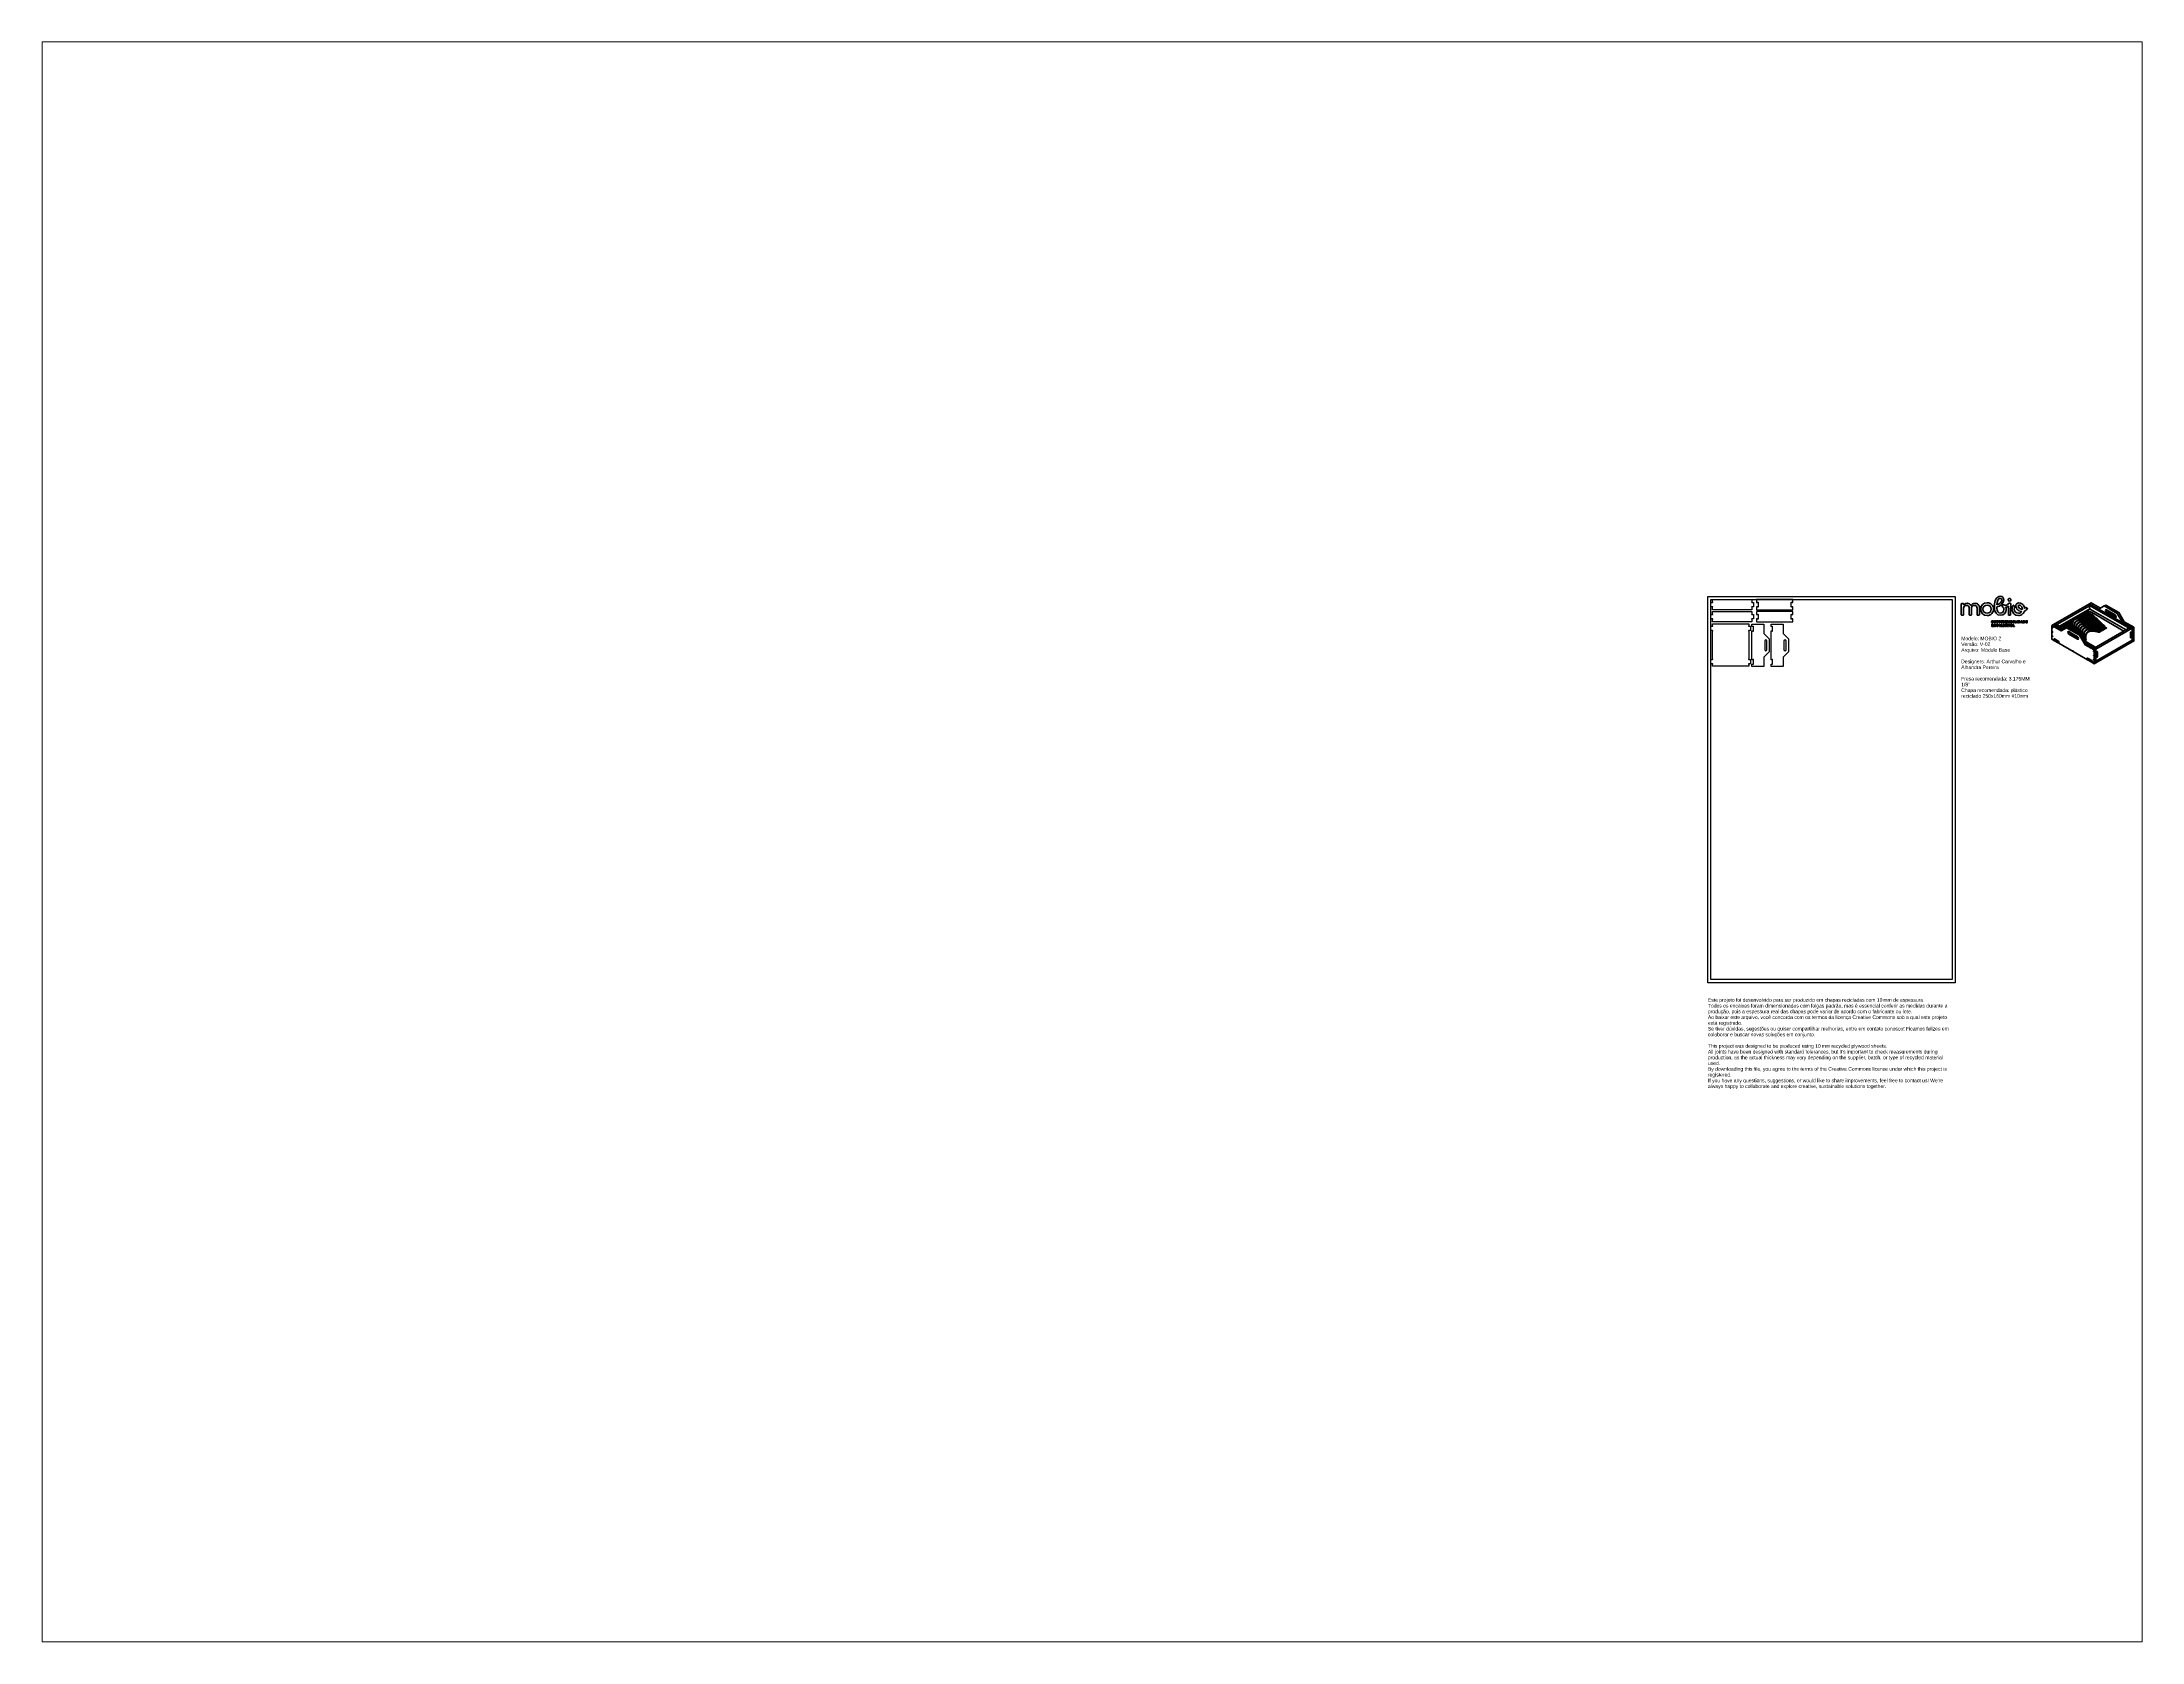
# Paper-space layout 'Layout1' of a CAD drawing. Header units: inches. Extents: x 1.05 to 9.45, y 0.8 to 7.2.
# The model-space entities are those that its viewports show. They can reach past a viewport. Long polylines and large blocks are cut down to what shows.
import ezdxf

# ---------------------------------------------------------------- set-up
doc = ezdxf.new("R2010")
doc.units = ezdxf.units.IN
doc.header["$MEASUREMENT"] = 0
doc.linetypes.add('DASHED2', pattern=[9.525, 6.35, -3.175])
doc.layers.add('Chapa', color=250, linetype='Continuous', plot=False)
doc.layers.add('PDF2_Geometry', color=7, linetype='Continuous', plot=False)
doc.layers.add('MARGEM_DE_SEGURANÇA_20.0MM', color=7, linetype='DASHED2', true_color=0x66cc66, plot=False)
doc.layers.add('PDF5_Geometry', color=7, linetype='Continuous')
doc.layers.add('TOP-CUT-INSIDE_10.0MM', color=7, linetype='Continuous', true_color=0xff1f31)
doc.layers.add('TOP-CUT-OUTSIDE_10.0MM', color=6, linetype='Continuous', true_color=0xff00ff)
doc.styles.get("Standard").update_dxf_attribs({"font": 'arial.ttf'})

# ---------------------------------------------------------------- blocks, each defined once
blk = doc.blocks.new('Ativo 34')
at = {"layer": 'PDF2_Geometry', "lineweight": 158}
for points in [[(1.1, 10.4), (1.1, 10.9, 0.414143), (1, 11.1), (0.2, 11.1, 0.414143), (0, 10.9), (0, 5.6, 0.414199), (0.2, 5.5), (1, 5.5, 0.414234), (1.1, 5.6), (1.1, 8.8)], [(21.7, 8.7, 0.050353), (21.5, 9.3, 0.15197), (22.8, 9.8), (22.8, 5.6, 0.414196), (22.9, 5.5), (23.7, 5.5, 0.41362), (23.8, 5.6, -0.000191), (23.9, 10.9)], [(25.6, 8.4, -0.152618), (26, 9.5, 0.380297), (25.9, 9.7), (25.3, 10.2, 0.433501), (25.1, 10.2, 0.166927), (24.5, 8.4)], [(29.8, 6.2, 0.124287), (30.5, 7.4, 0.062677), (31.1, 7.7, 0.101098), (31.9, 8.5, 0.436845), (31.8, 8.8), (31.2, 9.1, 0.384715), (30.9, 9.1, -0.074276), (30.6, 8.7, 0.140931), (30, 10.3)], [(3.9, 8.8), (3.9, 5.6, 0.414314), (4, 5.5), (4.8, 5.5, 0.41417), (4.9, 5.6), (4.9, 8.8)], [(7.7, 8.8), (7.7, 6.1), (7.7, 6.1), (7.7, 5.6, 0.414313), (7.8, 5.5), (8.6, 5.5, 0.414171), (8.8, 5.6), (8.8, 7.5), (8.8, 7.5), (8.8, 9.1)], [(14.9, 2.2, 0.000303), (15, 2.2, 0.00214), (15, 2.2, -0.000431), (15.1, 2.2, 0.000938), (15.1, 2.2)], [(17.2, 2.2, 0.000326), (17.4, 2.2, 0.00214), (17.4, 2.2, -0.000431), (17.4, 2.2, 0.000938), (17.5, 2.2)], [(21.7, 8.2, 0.020427), (21.7, 8.4), (21.7, 8.4, 0.03153), (21.7, 8.7)]]:
    blk.add_lwpolyline(points, format="xyb", dxfattribs=at)
for points in [[(23.6, 11.2), (23, 11.2)], [(14.6, 2), (14.7, 2.1)], [(15.4, 2.6), (15.3, 2.5)], [(15.8, 2.2), (15.8, 2.8), (16, 2.8), (16, 2.2)], [(16.1, 10.1), (16.1, 8.7)], [(16.4, 2.2), (16.4, 2.8), (16.6, 2.8), (16.6, 2.2)], [(17, 2), (17.1, 2.1)], [(17.2, 8.8), (17.2, 9.4)], [(17.8, 0.3), (17.6, 0.3), (17.6, 0), (17.3, 0), (17.3, 1), (17.7, 1)], [(17.7, 0.8), (17.6, 0.8), (17.6, 0.5), (17.8, 0.5)], [(17.8, 2.6), (17.7, 2.5)], [(24.4, 1.8), (23.9, 1.8), (23.9, 2.8), (24.3, 2.8)], [(24.3, 2.6), (24.1, 2.6), (24.1, 2.4), (24.3, 2.4)], [(24.4, 2.2), (24.1, 2.2), (24.1, 2), (24.4, 2)], [(27.9, 1.8), (27.6, 1.8), (27.6, 2.8), (27.9, 2.8)], [(27.9, 2.6), (27.8, 2.6), (27.8, 2), (27.9, 2)], [(30.3, 1.8), (29.9, 1.8), (29.9, 2.8), (30.3, 2.8)], [(30.3, 2.6), (30.2, 2.6), (30.2, 2), (30.3, 2)]]:
    blk.add_lwpolyline(points, dxfattribs=at)
for points in [[(14.9, 0.2), (15.5, 0.2), (15.5, 0), (14.7, 0), (14.7, 1), (15.4, 1), (15.4, 0.8), (14.9, 0.8), (14.9, 0.6), (15.4, 0.6), (15.4, 0.4), (14.9, 0.4)], [(16.9, 0), (16.7, 0), (16.7, 0.8), (16.5, 0.1), (16.3, 0.1), (16.1, 0.8), (16, 0), (15.8, 0), (15.9, 1), (16.2, 1), (16.4, 0.5), (16.5, 1), (16.9, 1)], [(19, 2.8), (19, 2.6), (18.6, 2.6), (18.6, 1.8), (18.4, 1.8), (18.4, 2.6), (18, 2.6), (18, 2.8)], [(18.5, 1), (18.8, 1), (18.8, 0), (18.5, 0)], [(19.4, 0.2), (20, 0.2), (20, 0), (19.2, 0), (19.2, 1), (19.4, 1)], [(19.5, 2), (20, 2), (20, 1.8), (19.3, 1.8), (19.3, 2.8), (20, 2.8), (20, 2.6), (19.5, 2.6), (19.5, 2.4), (20, 2.4), (20, 2.2), (19.5, 2.2)], [(20.9, 1), (21.2, 1), (21.2, 0), (20.9, 0), (20.9, 0.4), (20.5, 0.4), (20.5, 0), (20.3, 0), (20.3, 1), (20.5, 1), (20.5, 0.6), (20.9, 0.6)], [(21.1, 2.8), (21.3, 2.8), (21.3, 1.8), (21.1, 1.8), (20.6, 2.4), (20.6, 1.8), (20.4, 1.8), (20.4, 2.8), (20.6, 2.8), (21.1, 2.2)], [(22.2, 0), (22.1, 0.2), (21.8, 0.2), (21.7, 0), (21.5, 0), (21.9, 1), (22.1, 1), (22.4, 0)], [(22.5, 2.8), (22.5, 2.6), (22.2, 2.6), (22.2, 1.8), (21.9, 1.8), (21.9, 2.6), (21.6, 2.6), (21.6, 2.8)], [(22.2, 1.4), (21.9, 1.1), (21.7, 1.3), (22.1, 1.5)], [(21.9, 0.4), (22, 0.4), (22, 0.7)], [(23.3, 1.8), (23.2, 2), (22.9, 2), (22.8, 1.8), (22.6, 1.8), (23, 2.8), (23.2, 2.8), (23.5, 1.8)], [(23.3, 1), (23.5, 1), (23.1, 0), (22.9, 0), (22.6, 1), (22.8, 1), (23, 0.4)], [(23, 2.2), (23.2, 2.2), (23.1, 2.5)], [(24.1, 0.2), (24.6, 0.2), (24.6, 0), (23.8, 0), (23.8, 1), (24.6, 1), (24.6, 0.8), (24.1, 0.8), (24.1, 0.6), (24.6, 0.6), (24.6, 0.4), (24.1, 0.4)], [(25.2, 0.2), (25.7, 0.2), (25.7, 0), (25, 0), (25, 1), (25.2, 1)], [(25.1, 2.8), (25.3, 2.8), (25.3, 1.8), (25.1, 1.8)], [(26, 2), (26.5, 2), (26.5, 1.8), (25.8, 1.8), (25.8, 2.8), (26, 2.8)], [(26.9, 2.8), (27.1, 2.8), (27.1, 1.8), (26.9, 1.8)], [(29.4, 1.8), (29.3, 2), (29, 2), (28.9, 1.8), (28.7, 1.8), (29, 2.8), (29.2, 2.8), (29.6, 1.8)], [(29.1, 2.2), (29.2, 2.2), (29.1, 2.5)], [(31.4, 2), (31.9, 2), (31.9, 1.8), (31.2, 1.8), (31.2, 2.8), (31.9, 2.8), (31.9, 2.6), (31.4, 2.6), (31.4, 2.4), (31.9, 2.4), (31.9, 2.2), (31.4, 2.2)]]:
    blk.add_lwpolyline(points, close=True, dxfattribs=at)
for centre, radius, start, end in [((21.5, 11.4), 1.19, 260.7743, 297.9289), ((23.2, 12.9), 0.553, 108.2136, 169.6569), ((28, 9.6), 0.726, 89.9896, 97.0145), ((15, 2.5), 0.722, 249.0374, 270.1207), ((15, 2.1), 0.657, 69.0253, 90.0553), ((24, 41.8), 40.4, 257.1968, 257.3622), ((14.7, 1.2), 1.05, 66.7551, 68.3074), ((15.1, 2), 0.176, 44.9976, 52.5138), ((15.1, 2.1), 0.0738, 0.091, 17.1751), ((17.4, 2.5), 0.722, 249.0374, 270.1207), ((17.4, 2.1), 0.657, 69.0265, 90.0589), ((26.2, 40.7), 39.3, 257.1945, 257.3645), ((17.1, 1.2), 1.05, 66.7551, 68.3074), ((17.4, 2), 0.176, 44.9976, 52.5138), ((17.5, 2.1), 0.0743, 0.1445, 17.1215), ((29.6, 14.7), 6.29, 269.1959, 269.556)]:
    blk.add_arc(centre, radius, start, end, dxfattribs=at)
for points in [[(2.8, 11.2), (2.1, 11.2), (1.5, 10.9), (1.1, 10.4)], [(1.1, 8.8), (1.1, 9.6), (1.7, 10.2), (2.5, 10.2)], [(2.5, 10.2), (3.3, 10.2), (3.9, 9.6), (3.9, 8.8)], [(4.7, 10.2), (4.3, 10.8), (3.7, 11.2), (2.8, 11.2)], [(6.6, 11.2), (5.8, 11.2), (5.1, 10.8), (4.7, 10.2)], [(4.9, 8.8), (4.9, 9.6), (5.5, 10.2), (6.3, 10.2)], [(6.3, 10.2), (7.2, 10.2), (7.7, 9.6), (7.7, 8.8)], [(8.2, 10.6), (7.8, 11), (7.3, 11.2), (6.6, 11.2)], [(8.8, 9.1), (8.8, 9.7), (8.5, 10.2), (8.2, 10.6)], [(12.5, 11.4), (10.7, 11.4), (9.4, 10.1), (9.4, 8.4)], [(10.5, 8.4), (10.5, 9.5), (11.4, 10.3), (12.5, 10.3)], [(14.7, 10.5), (14.1, 11.1), (13.3, 11.4), (12.5, 11.4)], [(12.5, 10.3), (13.6, 10.3), (14.5, 9.5), (14.5, 8.4)], [(15.6, 8.4), (15.6, 9.2), (15.3, 10), (14.7, 10.5)], [(18.9, 14.6), (16.9, 14.6), (16.1, 12.3), (16.1, 10.1)], [(17.2, 10.4), (17.2, 12.1), (17.8, 13.6), (18.8, 13.6)], [(19.6, 12.9), (19.6, 11.7), (18.3, 10.7), (17.2, 10.4)], [(17.2, 9.4), (18.8, 9.8), (20.6, 11.2), (20.6, 12.9)], [(18.8, 13.6), (19.3, 13.6), (19.6, 13.3), (19.6, 12.9)], [(20.6, 12.9), (20.6, 13.8), (19.9, 14.6), (18.9, 14.6)], [(20.1, 10.5), (20, 10.5), (19.6, 9.9), (19.6, 9.7)], [(21.3, 10.2), (20.7, 10.3), (20.2, 10.5), (20.1, 10.5)], [(22.6, 10.8), (22.5, 10.6), (22.3, 10.5), (22.1, 10.3)], [(22.7, 13), (22.6, 12.5), (22.9, 12.2), (23.3, 12.2)], [(23, 11.2), (22.8, 11.2), (22.7, 11), (22.6, 10.8)], [(24, 12.9), (24, 13.4), (23.5, 13.6), (23, 13.5)], [(23.3, 12.2), (23.8, 12.2), (24, 12.5), (24, 12.9)], [(23.9, 10.9), (23.9, 11.1), (23.8, 11.2), (23.6, 11.2)], [(26.6, 10.8), (26.1, 10), (26.5, 9.1), (26.9, 8.4)], [(27.8, 11.4), (27.2, 11.3), (26.8, 11), (26.6, 10.8)], [(27.6, 10.1), (27.6, 10.2), (27.7, 10.3), (27.9, 10.3)], [(30, 10.3), (29.8, 10.6), (29, 11.5), (27.8, 11.4)], [(28, 10.3), (28.6, 10.3), (29, 9.7), (29.1, 9.6)], [(9.4, 8.4), (9.4, 6.6), (10.7, 5.3), (12.5, 5.3)], [(12.5, 6.4), (11.4, 6.4), (10.5, 7.2), (10.5, 8.4)], [(14.5, 8.4), (14.5, 7.2), (13.6, 6.4), (12.5, 6.4)], [(12.5, 5.3), (13.3, 5.3), (14.1, 5.6), (14.7, 6.2)], [(14.6, 2.5), (14.6, 2.6), (14.7, 2.7), (14.7, 2.7)], [(14.6, 2.4), (14.6, 2.4), (14.6, 2.5), (14.6, 2.5)], [(14.7, 2.3), (14.7, 2.3), (14.7, 2.4), (14.6, 2.4)], [(14.8, 1.9), (14.7, 1.9), (14.6, 1.9), (14.6, 2)], [(14.7, 6.2), (15.3, 6.8), (15.6, 7.5), (15.6, 8.4)], [(14.7, 2.7), (14.8, 2.8), (14.9, 2.8), (15, 2.8)], [(14.8, 2.3), (14.7, 2.3), (14.7, 2.3), (14.7, 2.3)], [(14.7, 2.1), (14.8, 2), (14.9, 2), (15, 2)], [(14.9, 2.2), (14.9, 2.3), (14.8, 2.3), (14.8, 2.3)], [(15, 2.6), (14.9, 2.6), (14.9, 2.6), (14.9, 2.5)], [(14.9, 2.5), (14.9, 2.5), (14.9, 2.5), (14.9, 2.5)], [(14.9, 2.5), (14.9, 2.4), (15, 2.4), (15, 2.4)], [(15.3, 2.5), (15.2, 2.6), (15.1, 2.6), (15, 2.6)], [(15, 2.4), (15.1, 2.4), (15.1, 2.4), (15.1, 2.4)], [(15, 2), (15.1, 2), (15.1, 2), (15.2, 2)], [(15.3, 1.9), (15.3, 1.8), (15.2, 1.8), (15, 1.8)], [(15.1, 2.2), (15.1, 2.2), (15.1, 2.2), (15.1, 2.2)], [(15.2, 2.8), (15.3, 2.7), (15.4, 2.7), (15.4, 2.6)], [(15.2, 2.4), (15.2, 2.4), (15.2, 2.4), (15.3, 2.3)], [(15.2, 2.2), (15.2, 2.2), (15.2, 2.2), (15.2, 2.2)], [(15.2, 2), (15.2, 2), (15.2, 2.1), (15.2, 2.1)], [(15.2, 2.1), (15.2, 2.1), (15.2, 2.1), (15.2, 2.1)], [(15.3, 2.3), (15.3, 2.3), (15.3, 2.3), (15.4, 2.3)], [(15.4, 2.1), (15.4, 2), (15.4, 1.9), (15.3, 1.9)], [(15.4, 2.3), (15.4, 2.3), (15.4, 2.2), (15.4, 2.2)], [(15.4, 2.2), (15.4, 2.2), (15.4, 2.2), (15.4, 2.1)], [(15.9, 1.9), (15.8, 2), (15.8, 2.1), (15.8, 2.2)], [(16.2, 1.8), (16.1, 1.8), (16, 1.8), (15.9, 1.9)], [(16, 2.2), (16, 2.2), (16, 2.1), (16.1, 2.1)], [(16.1, 8.7), (16.1, 6.9), (17.1, 5.4), (18.9, 5.4)], [(16.1, 2.1), (16.1, 2), (16.1, 2), (16.2, 2)], [(16.2, 2), (16.3, 2), (16.3, 2), (16.4, 2.1)], [(16.5, 1.9), (16.4, 1.8), (16.3, 1.8), (16.2, 1.8)], [(16.4, 2.1), (16.4, 2.1), (16.4, 2.2), (16.4, 2.2)], [(16.6, 2.2), (16.6, 2.1), (16.6, 2), (16.5, 1.9)], [(17, 2.5), (17, 2.6), (17, 2.7), (17.1, 2.7)], [(17, 2.4), (17, 2.4), (17, 2.5), (17, 2.5)], [(17.1, 2.3), (17, 2.3), (17, 2.4), (17, 2.4)], [(17.2, 1.9), (17.1, 1.9), (17, 1.9), (17, 2)], [(17.1, 2.7), (17.2, 2.8), (17.3, 2.8), (17.4, 2.8)], [(17.2, 2.3), (17.1, 2.3), (17.1, 2.3), (17.1, 2.3)], [(17.1, 2.1), (17.2, 2), (17.3, 2), (17.4, 2)], [(19, 6.4), (17.8, 6.4), (17.2, 7.5), (17.2, 8.8)], [(17.4, 2.6), (17.3, 2.6), (17.2, 2.6), (17.2, 2.5)], [(17.2, 2.5), (17.2, 2.5), (17.2, 2.5), (17.3, 2.5)], [(17.2, 2.2), (17.2, 2.3), (17.2, 2.3), (17.2, 2.3)], [(17.3, 2.5), (17.3, 2.4), (17.4, 2.4), (17.4, 2.4)], [(17.7, 2.5), (17.6, 2.6), (17.5, 2.6), (17.4, 2.6)], [(17.4, 2.4), (17.4, 2.4), (17.4, 2.4), (17.4, 2.4)], [(17.4, 2), (17.5, 2), (17.5, 2), (17.5, 2)], [(17.7, 1.9), (17.6, 1.8), (17.5, 1.8), (17.4, 1.8)], [(17.6, 2.2), (17.5, 2.2), (17.5, 2.2), (17.5, 2.2)], [(17.5, 2.2), (17.5, 2.2), (17.5, 2.2), (17.5, 2.2)], [(17.5, 2), (17.6, 2), (17.6, 2.1), (17.6, 2.1)], [(17.6, 2.8), (17.7, 2.7), (17.8, 2.7), (17.8, 2.6)], [(17.6, 2.4), (17.6, 2.4), (17.6, 2.4), (17.7, 2.3)], [(17.6, 2.1), (17.6, 2.1), (17.6, 2.1), (17.6, 2.1)], [(17.7, 2.3), (17.7, 2.3), (17.7, 2.3), (17.7, 2.3)], [(17.7, 2.3), (17.8, 2.3), (17.8, 2.2), (17.8, 2.2)], [(17.8, 2.1), (17.8, 2), (17.8, 1.9), (17.7, 1.9)], [(17.7, 1), (17.9, 1), (18, 0.9), (18, 0.9)], [(17.9, 0.7), (17.8, 0.7), (17.8, 0.8), (17.7, 0.8)], [(17.8, 2.2), (17.8, 2.2), (17.8, 2.2), (17.8, 2.1)], [(17.8, 0.5), (17.8, 0.5), (17.8, 0.5), (17.9, 0.5)], [(18, 0.4), (18, 0.3), (17.9, 0.3), (17.8, 0.3)], [(17.9, 0.6), (17.9, 0.7), (17.9, 0.7), (17.9, 0.7)], [(17.9, 0.5), (17.9, 0.5), (17.9, 0.6), (17.9, 0.6)], [(18, 0.9), (18.1, 0.8), (18.1, 0.7), (18.1, 0.6)], [(18.1, 0.6), (18.1, 0.5), (18.1, 0.4), (18, 0.4)], [(18.9, 5.4), (20.5, 5.4), (21.7, 6.5), (21.7, 8.2)], [(20.6, 8.2), (20.6, 7.1), (19.9, 6.4), (19, 6.4)], [(19.6, 9.7), (19.6, 9.7), (19.7, 9.6), (19.7, 9.6)], [(19.7, 9.6), (20, 9.5), (20.2, 9.3), (20.4, 9.1)], [(20.4, 9.1), (20.6, 8.8), (20.6, 8.5), (20.6, 8.2)], [(21.7, 8.7), (21.7, 8.7), (21.7, 8.7), (21.7, 8.7)], [(24.3, 2.8), (24.4, 2.8), (24.5, 2.7), (24.6, 2.7)], [(24.4, 2.6), (24.4, 2.6), (24.4, 2.6), (24.3, 2.6)], [(24.3, 2.4), (24.4, 2.4), (24.4, 2.4), (24.4, 2.4)], [(24.5, 2.5), (24.5, 2.5), (24.4, 2.5), (24.4, 2.6)], [(24.4, 2.4), (24.4, 2.4), (24.5, 2.5), (24.5, 2.5)], [(24.5, 2.2), (24.4, 2.2), (24.4, 2.2), (24.4, 2.2)], [(24.4, 2), (24.4, 2), (24.4, 2), (24.5, 2)], [(24.6, 1.9), (24.6, 1.9), (24.5, 1.8), (24.4, 1.8)], [(24.5, 8.4), (24.5, 6.6), (25.8, 5.3), (27.6, 5.3)], [(24.5, 2.1), (24.5, 2.1), (24.5, 2.2), (24.5, 2.2)], [(24.5, 2), (24.5, 2.1), (24.5, 2.1), (24.5, 2.1)], [(24.6, 2.7), (24.7, 2.6), (24.7, 2.6), (24.7, 2.5)], [(24.7, 2.5), (24.7, 2.4), (24.7, 2.4), (24.6, 2.3)], [(24.6, 2.3), (24.6, 2.3), (24.7, 2.3), (24.7, 2.2)], [(24.7, 2.1), (24.7, 2), (24.7, 2), (24.6, 1.9)], [(24.7, 2.2), (24.7, 2.2), (24.7, 2.1), (24.7, 2.1)], [(27.6, 6.4), (26.5, 6.4), (25.6, 7.2), (25.6, 8.4)], [(26.9, 8.4), (27.4, 7.8), (28.2, 7.3), (29.2, 7.3)], [(27.8, 9.1), (27.6, 9.4), (27.4, 9.9), (27.6, 10.1)], [(29.2, 7.3), (28.9, 6.7), (28.3, 6.4), (27.6, 6.4)], [(27.6, 5.3), (28.4, 5.3), (29.2, 5.6), (29.8, 6.2)], [(29.5, 8.4), (29, 8.4), (28.2, 8.5), (27.8, 9.1)], [(27.9, 2.8), (28.1, 2.8), (28.2, 2.7), (28.3, 2.6)], [(28.1, 2.5), (28.1, 2.5), (28, 2.6), (27.9, 2.6)], [(27.9, 2), (28, 2), (28.1, 2.1), (28.1, 2.1)], [(28.3, 2), (28.2, 1.9), (28.1, 1.8), (27.9, 1.8)], [(28.2, 2.3), (28.2, 2.4), (28.2, 2.4), (28.1, 2.5)], [(28.1, 2.1), (28.2, 2.2), (28.2, 2.2), (28.2, 2.3)], [(28.3, 2.6), (28.4, 2.5), (28.5, 2.4), (28.5, 2.3)], [(28.5, 2.3), (28.5, 2.2), (28.4, 2.1), (28.3, 2)], [(29.1, 9.6), (29.4, 9.2), (29.5, 8.7), (29.5, 8.4)], [(30.3, 2.8), (30.5, 2.8), (30.6, 2.7), (30.7, 2.6)], [(30.5, 2.5), (30.5, 2.5), (30.4, 2.6), (30.3, 2.6)], [(30.3, 2), (30.4, 2), (30.5, 2.1), (30.5, 2.1)], [(30.7, 2), (30.6, 1.9), (30.5, 1.8), (30.3, 1.8)], [(30.6, 2.3), (30.6, 2.4), (30.6, 2.4), (30.5, 2.5)], [(30.5, 2.1), (30.6, 2.2), (30.6, 2.2), (30.6, 2.3)], [(30.7, 2.6), (30.8, 2.5), (30.8, 2.4), (30.8, 2.3)], [(30.8, 2.3), (30.8, 2.2), (30.8, 2.1), (30.7, 2)]]:
    blk.add_open_spline(points, degree=3, dxfattribs=at)
blk = doc.blocks.new('Block sheet')
at = {"layer": 'Chapa'}
blk.add_lwpolyline([(15, 1591), (15, 4091), (1615, 4091), (1615, 1591)], close=True, dxfattribs=at)
at = {"layer": 'MARGEM_DE_SEGURANÇA_20.0MM'}
blk.add_lwpolyline([(1595, 4071), (1595, 1611), (35, 1611), (35, 4071)], close=True, dxfattribs=at)
at = {"xscale": 13.40682207931606, "yscale": 13.40682207931606, "zscale": 13.40682207931606}
blk.add_blockref('Ativo 34', (1654, 3896), dxfattribs=at)
at = {"color": 0, "attachment_point": 1, "line_spacing_factor": 0.963855}
for s, insert, char_height, width in [('\\A1;Modelo: MOBIO 2\\PVersão: V-02\\PArquivo: Módulo Base\\P\\PDesigners: Arthur Carvalho e Alhandra Pereira\\P\\PFresa recomendada: 3.175MM 1/8"\\PChapa recomendada: plástico reciclado 250x160mm #10mm', (1654, 3830), 23.16, 458.2), ("Este projeto foi desenvolvido para ser produzido em chapas recicladas com 10\u202fmm de espessura.^JTodos os encaixes foram dimensionados com folgas padrão, mas é essencial conferir as medidas durante a produção, pois a espessura real das chapas pode variar de acordo com o fabricante ou lote.^JAo baixar este arquivo, você concorda com os termos da licença Creative Commons sob a qual este projeto está registrado.^JSe tiver dúvidas, sugestões ou quiser compartilhar melhorias, entre em contato conosco! Ficamos felizes em colaborar e buscar novas soluções em conjunto.\\P\\PThis project was designed to be produced using 10\u202fmm recycled plywood sheets.^JAll joints have been designed with standard tolerances, but it's important to check measurements during production, as the actual thickness may vary depending on the supplier, batch, or type of recycled material used.^JBy downloading this file, you agree to the terms of the Creative Commons license under which this project is registered.^JIf you have any questions, suggestions, or would like to share improvements, feel free to contact us! We're always happy to collaborate and explore creative, sustainable solutions together.", (15, 1491), 23.157, 1600)]:
    blk.add_mtext(s, dxfattribs=dict(at, insert=insert, char_height=char_height, width=width))
blk = doc.blocks.new('Base Mobio')
at = {"layer": 'PDF5_Geometry', "lineweight": 50}
for points in [[(13217, 4037), (13207, 4043), (12973, 3908), (12983, 3902)], [(13186, 3988), (13187, 3989), (13188, 3988), (13189, 3987), (13191, 3987), (13192, 3986), (13193, 3986), (13195, 3985), (13196, 3984), (13198, 3984), (13199, 3983), (13200, 3982), (13202, 3982), (13203, 3981), (13204, 3980), (13206, 3980), (13207, 3979), (13209, 3978), (13210, 3978), (13211, 3977), (13213, 3976), (13214, 3976), (13216, 3975), (13217, 3974), (13219, 3974), (13220, 3973), (13221, 3972), (13223, 3971), (13224, 3971), (13226, 3970), (13227, 3969), (13229, 3969), (13230, 3968), (13232, 3967), (13231, 3967), (13230, 3967), (13230, 3968), (13229, 3968), (13228, 3968), (13228, 3968), (13227, 3969), (13226, 3969), (13226, 3969), (13225, 3969), (13224, 3970), (13224, 3970), (13223, 3970), (13223, 3971), (13222, 3971), (13221, 3971), (13219, 3972), (13217, 3973), (13214, 3974), (13212, 3976), (13210, 3977), (13208, 3978), (13206, 3979), (13203, 3980), (13201, 3981), (13199, 3982), (13197, 3983), (13195, 3984), (13193, 3985), (13191, 3986), (13188, 3987)], [(13217, 4037), (13207, 4032), (13462, 3885), (13472, 3891)], [(13007, 3788), (13007, 3799), (12979, 3815), (12979, 3804)], [(13482, 3796), (13247, 3661), (13247, 3672), (13482, 3807)], [(13306, 3880), (13306, 3879), (13308, 3880), (13308, 3881)], [(13312, 3883), (13311, 3882), (13313, 3883), (13314, 3884)], [(13482, 3862), (13482, 3830), (13472, 3824), (13472, 3856)], [(13482, 3796), (13482, 3885), (13492, 3891), (13492, 3802)], [(13221, 3664), (13221, 3676), (13193, 3692), (13193, 3680)]]:
    blk.add_lwpolyline(points, close=True, dxfattribs=at)
for points in [[(13197, 4004), (13011, 3897)], [(13085, 3929), (13106, 3941)], [(13099, 3876), (13099, 3877), (13098, 3878), (13098, 3879), (13098, 3880), (13098, 3881), (13097, 3882), (13097, 3883), (13097, 3884), (13097, 3885), (13096, 3886), (13096, 3887), (13096, 3888), (13096, 3889), (13096, 3890), (13096, 3891), (13095, 3892), (13095, 3893), (13095, 3894), (13095, 3895), (13095, 3896), (13095, 3897), (13095, 3898), (13095, 3899), (13095, 3900), (13094, 3901), (13094, 3902), (13094, 3903), (13094, 3904), (13094, 3905), (13094, 3905), (13094, 3906), (13094, 3907), (13094, 3908), (13094, 3909), (13094, 3910), (13094, 3911), (13094, 3911), (13094, 3912), (13094, 3913), (13094, 3914), (13094, 3915), (13094, 3915), (13095, 3916), (13095, 3917), (13095, 3918), (13095, 3919), (13095, 3919), (13095, 3920), (13095, 3921), (13095, 3921), (13095, 3922), (13096, 3923), (13096, 3924), (13096, 3924), (13096, 3925), (13096, 3926), (13096, 3926), (13097, 3927), (13097, 3928), (13097, 3928), (13097, 3929), (13098, 3929), (13098, 3930), (13098, 3931), (13098, 3931), (13099, 3932), (13099, 3932), (13099, 3933), (13100, 3933), (13100, 3934), (13100, 3935), (13101, 3935), (13101, 3936), (13101, 3936), (13102, 3937), (13102, 3937), (13102, 3938), (13103, 3938), (13103, 3939), (13104, 3939), (13104, 3940), (13105, 3940), (13105, 3940), (13105, 3941), (13106, 3941), (13106, 3942), (13107, 3942), (13107, 3942), (13108, 3943), (13108, 3943), (13109, 3944), (13109, 3944), (13110, 3944), (13110, 3945), (13111, 3945), (13111, 3945), (13112, 3946), (13113, 3946), (13113, 3946), (13114, 3946), (13114, 3947), (13115, 3947), (13116, 3947), (13116, 3947), (13117, 3948), (13118, 3948), (13118, 3948), (13119, 3948), (13120, 3949), (13120, 3949), (13121, 3949), (13122, 3949), (13122, 3949), (13123, 3949), (13124, 3950), (13125, 3950), (13125, 3950), (13126, 3950), (13127, 3950), (13128, 3950), (13129, 3950), (13129, 3950), (13130, 3950), (13131, 3951), (13132, 3951), (13133, 3951), (13133, 3951), (13134, 3951), (13135, 3951), (13136, 3951), (13137, 3951), (13138, 3951), (13139, 3951), (13140, 3951), (13141, 3951), (13142, 3951), (13142, 3951), (13143, 3951), (13144, 3951), (13145, 3950), (13146, 3950), (13147, 3950), (13148, 3950), (13149, 3950), (13150, 3950), (13151, 3950), (13152, 3950), (13153, 3950), (13154, 3950), (13155, 3949), (13156, 3949), (13158, 3949), (13159, 3949), (13160, 3949), (13161, 3948), (13162, 3948), (13163, 3948), (13164, 3948), (13165, 3948), (13166, 3947), (13168, 3947), (13169, 3947), (13170, 3947), (13171, 3946), (13172, 3946), (13173, 3946), (13175, 3946), (13176, 3945), (13177, 3945), (13178, 3945), (13179, 3944), (13181, 3944), (13182, 3944), (13183, 3943), (13184, 3943), (13186, 3943), (13187, 3942), (13188, 3942), (13190, 3941), (13191, 3941), (13192, 3941), (13194, 3940), (13195, 3940), (13196, 3939), (13198, 3939), (13199, 3939), (13200, 3938), (13202, 3938), (13203, 3937), (13204, 3937), (13206, 3936), (13207, 3936), (13209, 3935), (13210, 3935), (13211, 3934), (13213, 3934), (13214, 3933), (13216, 3933), (13217, 3932), (13219, 3932), (13220, 3931), (13222, 3931), (13223, 3930), (13224, 3930), (13226, 3929), (13228, 3928), (13229, 3928), (13231, 3927), (13232, 3927), (13234, 3926), (13235, 3925), (13237, 3925), (13238, 3924), (13240, 3923), (13241, 3923), (13243, 3922), (13245, 3921), (13246, 3921), (13248, 3920), (13249, 3920), (13251, 3919), (13253, 3918), (13254, 3917), (13256, 3917), (13258, 3916), (13259, 3915), (13261, 3915), (13262, 3914), (13264, 3913), (13266, 3912), (13268, 3912), (13269, 3911), (13271, 3910), (13273, 3909), (13274, 3908), (13276, 3908), (13278, 3907), (13280, 3906), (13281, 3905), (13283, 3904), (13285, 3904), (13287, 3903), (13288, 3902), (13290, 3901), (13292, 3900), (13294, 3899), (13296, 3899), (13297, 3898), (13299, 3897), (13301, 3896), (13303, 3895), (13305, 3894), (13307, 3893), (13308, 3892), (13310, 3891), (13312, 3890), (13317, 3886), (13317, 3886), (13317, 3886), (13316, 3886), (13315, 3886), (13315, 3886), (13314, 3886), (13314, 3887), (13313, 3887), (13312, 3887), (13312, 3887), (13311, 3888), (13310, 3888), (13310, 3888), (13309, 3889), (13309, 3889), (13308, 3889), (13307, 3889), (13307, 3890), (13305, 3890), (13304, 3891), (13303, 3892), (13301, 3892), (13300, 3893), (13298, 3894), (13297, 3894), (13296, 3895), (13294, 3896), (13293, 3896), (13292, 3897), (13290, 3898), (13289, 3898), (13287, 3899), (13286, 3900), (13285, 3900), (13283, 3901), (13282, 3902), (13281, 3902), (13279, 3903), (13278, 3903), (13277, 3904), (13275, 3905), (13274, 3905), (13273, 3906), (13272, 3906), (13270, 3907), (13269, 3908), (13268, 3908), (13266, 3909), (13265, 3909), (13264, 3910), (13262, 3910), (13261, 3911), (13260, 3912), (13259, 3912), (13257, 3913), (13256, 3913), (13255, 3914), (13254, 3914), (13252, 3915), (13251, 3915), (13250, 3916), (13249, 3916), (13248, 3917), (13246, 3917), (13245, 3918), (13244, 3919), (13243, 3919), (13242, 3920), (13240, 3920), (13239, 3920), (13238, 3921), (13237, 3921), (13236, 3922), (13234, 3922), (13233, 3923), (13232, 3923), (13231, 3924), (13230, 3924), (13229, 3925), (13227, 3925), (13226, 3926), (13225, 3926), (13224, 3927), (13223, 3927), (13222, 3927), (13221, 3928), (13220, 3928), (13218, 3929), (13217, 3929), (13216, 3929), (13215, 3930), (13214, 3930), (13213, 3931), (13212, 3931), (13211, 3931), (13210, 3932), (13209, 3932), (13208, 3933), (13207, 3933), (13205, 3933), (13204, 3934), (13203, 3934), (13202, 3934), (13201, 3935), (13200, 3935), (13199, 3935), (13198, 3936), (13197, 3936), (13196, 3936), (13195, 3937), (13194, 3937), (13193, 3937), (13192, 3938), (13191, 3938), (13190, 3938), (13189, 3938), (13188, 3939), (13187, 3939), (13186, 3939), (13185, 3940), (13184, 3940), (13183, 3940), (13182, 3940), (13181, 3941), (13181, 3941), (13180, 3941), (13179, 3941), (13178, 3942), (13177, 3942), (13176, 3942), (13175, 3942), (13174, 3943), (13173, 3943), (13172, 3943), (13171, 3943), (13171, 3943), (13170, 3944), (13169, 3944), (13168, 3944), (13167, 3944), (13166, 3944), (13165, 3945), (13164, 3945), (13164, 3945), (13163, 3945), (13162, 3945), (13161, 3945), (13160, 3946), (13160, 3946), (13159, 3946), (13158, 3946), (13157, 3946), (13156, 3946), (13156, 3946), (13155, 3946), (13154, 3946), (13153, 3947), (13152, 3947), (13152, 3947), (13151, 3947), (13150, 3947), (13149, 3947), (13149, 3947), (13148, 3947), (13147, 3947), (13146, 3947), (13146, 3947), (13145, 3947), (13144, 3947), (13144, 3948), (13143, 3948), (13142, 3948), (13142, 3948), (13141, 3948), (13140, 3948), (13139, 3948), (13139, 3948), (13138, 3948), (13137, 3948), (13137, 3948), (13136, 3948), (13136, 3948), (13135, 3948), (13134, 3948), (13134, 3948), (13133, 3948), (13132, 3948), (13132, 3947), (13131, 3947), (13131, 3947), (13130, 3947), (13129, 3947), (13129, 3947), (13128, 3947), (13128, 3947), (13127, 3947), (13127, 3947), (13126, 3947), (13126, 3947), (13125, 3947), (13124, 3947), (13124, 3946), (13123, 3946), (13123, 3946), (13122, 3946), (13122, 3946), (13121, 3946), (13121, 3946), (13120, 3946), (13120, 3945), (13119, 3945), (13119, 3945), (13118, 3945), (13118, 3945), (13118, 3945), (13117, 3944), (13117, 3944), (13116, 3944), (13116, 3944), (13115, 3944), (13115, 3943), (13114, 3943), (13114, 3943), (13114, 3943), (13113, 3943), (13113, 3942), (13112, 3942), (13112, 3942), (13112, 3942), (13111, 3941), (13111, 3941), (13110, 3941), (13110, 3941), (13110, 3940), (13109, 3940), (13109, 3940), (13109, 3940), (13108, 3939), (13108, 3939), (13108, 3939), (13107, 3938), (13107, 3938), (13107, 3938), (13106, 3937), (13106, 3937), (13106, 3937), (13106, 3937), (13105, 3936), (13105, 3936), (13105, 3936), (13104, 3935), (13104, 3935), (13104, 3934), (13104, 3934), (13103, 3934), (13103, 3933), (13103, 3933), (13103, 3933), (13102, 3932), (13102, 3932), (13102, 3931), (13102, 3931), (13101, 3931), (13101, 3930), (13101, 3930), (13101, 3929), (13101, 3929), (13100, 3928), (13100, 3928), (13100, 3928), (13100, 3927), (13100, 3927), (13099, 3926), (13099, 3926)], [(13141, 3961), (13149, 3966)], [(13149, 3967), (13152, 3968), (13153, 3968), (13153, 3968), (13154, 3968), (13155, 3968), (13156, 3967), (13157, 3967), (13158, 3967), (13159, 3967), (13159, 3966), (13160, 3966), (13161, 3966), (13162, 3966), (13163, 3965), (13164, 3965), (13165, 3965), (13166, 3965), (13166, 3964), (13167, 3964), (13168, 3964), (13169, 3964), (13170, 3963), (13171, 3963), (13172, 3963), (13173, 3962), (13174, 3962), (13175, 3962), (13176, 3962), (13176, 3961), (13177, 3961), (13178, 3961), (13179, 3960), (13180, 3960), (13181, 3960), (13182, 3959), (13183, 3959), (13184, 3959), (13185, 3958), (13186, 3958), (13187, 3958), (13188, 3957), (13190, 3957), (13192, 3956), (13194, 3955), (13196, 3954), (13198, 3954), (13200, 3953), (13202, 3952), (13204, 3951), (13206, 3950), (13208, 3950), (13210, 3949), (13213, 3948), (13215, 3947), (13217, 3946), (13219, 3945), (13221, 3944), (13223, 3943), (13225, 3943), (13228, 3942), (13230, 3941), (13232, 3940), (13234, 3939), (13237, 3938), (13239, 3937), (13241, 3936), (13244, 3935), (13246, 3934), (13248, 3932), (13251, 3931), (13253, 3930), (13255, 3929), (13258, 3928), (13260, 3927), (13263, 3926), (13265, 3925), (13268, 3923), (13270, 3922), (13272, 3921), (13275, 3920), (13278, 3919), (13280, 3917), (13283, 3916), (13285, 3915), (13288, 3914), (13293, 3909), (13292, 3909), (13291, 3909), (13291, 3909), (13290, 3910), (13289, 3910), (13289, 3910), (13288, 3910), (13288, 3911), (13287, 3911), (13286, 3911), (13286, 3911), (13285, 3912), (13284, 3912), (13284, 3912), (13283, 3913), (13282, 3913), (13280, 3914), (13277, 3915), (13275, 3917), (13272, 3918), (13270, 3919), (13267, 3920), (13265, 3921), (13262, 3923), (13260, 3924), (13258, 3925), (13255, 3926), (13253, 3927), (13251, 3928), (13248, 3929), (13246, 3930), (13244, 3931), (13241, 3932), (13239, 3933), (13237, 3934), (13234, 3935), (13232, 3936), (13230, 3937), (13228, 3938), (13225, 3939), (13223, 3940), (13221, 3941), (13219, 3942), (13217, 3943), (13215, 3944), (13212, 3945), (13210, 3946), (13208, 3946), (13206, 3947), (13204, 3948), (13202, 3949), (13200, 3950), (13198, 3950), (13196, 3951), (13194, 3952), (13192, 3953), (13191, 3953), (13190, 3953), (13189, 3954), (13188, 3954), (13187, 3954), (13186, 3955), (13185, 3955), (13184, 3955), (13183, 3956), (13182, 3956), (13181, 3956), (13180, 3957), (13179, 3957), (13179, 3957), (13178, 3958), (13177, 3958), (13176, 3958), (13175, 3959), (13174, 3959), (13173, 3959), (13172, 3960), (13171, 3960), (13170, 3960), (13169, 3960), (13168, 3961), (13168, 3961), (13167, 3961), (13166, 3961), (13165, 3962), (13164, 3962), (13163, 3962), (13162, 3963), (13161, 3963), (13161, 3963), (13160, 3963), (13159, 3963), (13158, 3964), (13157, 3964), (13156, 3964), (13155, 3964), (13155, 3965), (13154, 3965), (13153, 3965), (13152, 3965), (13151, 3965), (13150, 3966), (13150, 3966), (13149, 3966), (13149, 3967), (13150, 3967), (13151, 3967), (13152, 3966), (13153, 3966), (13153, 3966), (13154, 3966), (13155, 3965), (13156, 3965), (13157, 3965), (13158, 3965), (13159, 3964), (13160, 3964), (13161, 3964), (13162, 3964), (13163, 3963), (13163, 3963), (13164, 3963), (13165, 3963), (13166, 3962), (13167, 3962), (13168, 3962), (13169, 3961), (13170, 3961), (13171, 3961), (13172, 3961), (13173, 3960), (13174, 3960), (13175, 3960), (13176, 3959), (13177, 3959), (13178, 3959), (13179, 3958), (13180, 3958), (13181, 3958), (13182, 3957), (13183, 3957), (13184, 3957), (13185, 3956), (13186, 3956), (13187, 3955), (13188, 3955), (13189, 3955), (13190, 3954), (13191, 3954), (13192, 3954), (13193, 3953), (13194, 3953), (13195, 3952), (13196, 3952), (13197, 3952), (13198, 3951), (13200, 3951), (13201, 3950), (13202, 3950), (13203, 3950), (13204, 3949), (13205, 3949), (13206, 3948), (13207, 3948), (13208, 3947), (13209, 3947), (13210, 3947), (13212, 3946), (13213, 3946), (13214, 3945), (13215, 3945), (13216, 3944), (13217, 3944), (13218, 3943), (13220, 3943), (13221, 3942), (13222, 3942), (13223, 3941), (13224, 3941), (13225, 3940), (13227, 3940), (13228, 3939), (13229, 3939), (13230, 3938), (13231, 3938), (13232, 3937), (13234, 3937), (13235, 3936), (13236, 3936), (13237, 3935), (13238, 3935), (13240, 3934), (13241, 3934), (13242, 3933), (13243, 3932), (13245, 3932), (13246, 3931), (13247, 3931), (13248, 3930), (13250, 3930), (13251, 3929), (13252, 3928), (13253, 3928), (13255, 3927), (13256, 3927), (13257, 3926), (13258, 3926), (13260, 3925), (13261, 3924), (13262, 3924), (13264, 3923), (13265, 3923), (13266, 3922), (13267, 3921), (13269, 3921), (13270, 3920), (13271, 3919), (13273, 3919), (13274, 3918), (13275, 3917), (13277, 3917), (13278, 3916), (13279, 3916), (13281, 3915), (13282, 3914), (13283, 3914), (13285, 3913), (13286, 3912), (13287, 3912), (13289, 3911), (13290, 3910), (13291, 3910), (13293, 3909)], [(13153, 3968), (13158, 3972)], [(13162, 3974), (13167, 3976)], [(13167, 3977), (13169, 3979), (13170, 3978), (13172, 3978), (13173, 3977), (13174, 3977), (13176, 3976), (13177, 3976), (13178, 3975), (13180, 3975), (13181, 3974), (13182, 3974), (13184, 3973), (13185, 3972), (13186, 3972), (13188, 3971), (13189, 3971), (13191, 3970), (13192, 3970), (13193, 3969), (13195, 3968), (13196, 3968), (13197, 3967), (13199, 3967), (13200, 3966), (13202, 3966), (13203, 3965), (13205, 3964), (13206, 3964), (13207, 3963), (13209, 3962), (13210, 3962), (13212, 3961), (13213, 3961), (13215, 3960), (13216, 3959), (13218, 3959), (13219, 3958), (13221, 3957), (13222, 3957), (13224, 3956), (13225, 3955), (13227, 3954), (13228, 3954), (13230, 3953), (13231, 3952), (13233, 3952), (13234, 3951), (13236, 3950), (13238, 3949), (13239, 3949), (13241, 3948), (13242, 3947), (13244, 3946), (13245, 3946), (13247, 3945), (13249, 3944), (13250, 3943), (13252, 3943), (13253, 3942), (13255, 3941), (13257, 3940), (13258, 3939), (13260, 3939), (13262, 3938), (13263, 3937), (13268, 3932), (13268, 3932), (13267, 3933), (13266, 3933), (13266, 3933), (13265, 3933), (13264, 3933), (13264, 3934), (13263, 3934), (13262, 3934), (13262, 3934), (13261, 3935), (13260, 3935), (13260, 3935), (13259, 3936), (13259, 3936), (13258, 3936), (13256, 3937), (13255, 3938), (13253, 3939), (13252, 3939), (13250, 3940), (13248, 3941), (13247, 3942), (13245, 3942), (13244, 3943), (13242, 3944), (13241, 3945), (13239, 3945), (13238, 3946), (13236, 3947), (13234, 3948), (13233, 3948), (13231, 3949), (13230, 3950), (13228, 3950), (13227, 3951), (13225, 3952), (13224, 3952), (13223, 3953), (13221, 3954), (13220, 3954), (13218, 3955), (13217, 3956), (13215, 3956), (13214, 3957), (13212, 3958), (13211, 3958), (13209, 3959), (13208, 3960), (13207, 3960), (13205, 3961), (13204, 3961), (13202, 3962), (13201, 3963), (13200, 3963), (13198, 3964), (13197, 3964), (13195, 3965), (13194, 3965), (13193, 3966), (13191, 3967), (13190, 3967), (13189, 3968), (13187, 3968), (13186, 3969), (13185, 3969), (13183, 3970), (13182, 3970), (13181, 3971), (13179, 3971), (13178, 3972), (13177, 3972), (13175, 3973), (13174, 3973), (13173, 3974), (13172, 3974), (13170, 3975), (13169, 3975), (13168, 3976), (13167, 3976), (13167, 3977), (13168, 3977), (13170, 3976), (13171, 3976), (13172, 3975), (13174, 3975), (13175, 3974), (13177, 3974), (13178, 3973), (13179, 3972), (13181, 3972), (13182, 3971), (13184, 3971), (13185, 3970), (13187, 3970), (13188, 3969), (13190, 3968), (13191, 3968), (13193, 3967), (13194, 3967), (13196, 3966), (13197, 3965), (13199, 3965), (13200, 3964), (13202, 3963), (13203, 3963), (13205, 3962), (13206, 3961), (13208, 3961), (13209, 3960), (13211, 3959), (13213, 3959), (13214, 3958), (13216, 3957), (13217, 3956), (13219, 3956), (13221, 3955), (13222, 3954), (13224, 3954), (13225, 3953), (13227, 3952), (13229, 3951), (13230, 3950), (13232, 3950), (13234, 3949), (13235, 3948), (13237, 3947), (13239, 3947), (13240, 3946), (13242, 3945), (13244, 3944), (13246, 3943), (13247, 3943), (13249, 3942), (13251, 3941), (13252, 3940), (13254, 3939), (13256, 3938), (13258, 3937), (13259, 3937), (13261, 3936), (13263, 3935), (13265, 3934), (13266, 3933), (13268, 3932)], [(13177, 3982), (13180, 3984)], [(13184, 3986), (13186, 3988)], [(13232, 3967), (13227, 3972), (13224, 3973), (13222, 3974), (13219, 3975), (13217, 3977), (13214, 3978), (13212, 3979), (13210, 3980), (13207, 3981), (13205, 3982), (13203, 3984), (13200, 3985), (13198, 3986), (13196, 3987), (13193, 3988), (13191, 3989), (13189, 3990), (13187, 3989)], [(13190, 3990), (13197, 3994)], [(13277, 4014), (13217, 4049), (13207, 4043), (13267, 4008), (13302, 4029), (13312, 4034), (13396, 3986)], [(13207, 4032), (13207, 4014)], [(13207, 4007), (13207, 4009)], [(13443, 3874), (13217, 4004)], [(13218, 3988), (13429, 3866)], [(13431, 3925), (13396, 3986), (13386, 3980), (13302, 4029)], [(13316, 4004), (13372, 3971)], [(13372, 3955), (13316, 3988)], [(13379, 3963), (13326, 3993)], [(13492, 3891), (13431, 3925), (13421, 3920), (13386, 3980)], [(13043, 3879), (12993, 3908), (12983, 3902), (13033, 3873), (12973, 3908), (12963, 3902), (12963, 3813), (12979, 3804), (12979, 3811)], [(13152, 3845), (13068, 3893), (13058, 3888), (13023, 3867), (12963, 3902)], [(12979, 3815), (13007, 3799)], [(13024, 3894), (13033, 3899)], [(13045, 3880), (13044, 3881), (13043, 3883), (13043, 3884), (13042, 3885), (13042, 3887), (13041, 3888), (13040, 3889), (13040, 3891), (13039, 3892), (13039, 3893), (13038, 3895), (13037, 3896), (13037, 3897), (13036, 3899), (13036, 3900), (13035, 3901), (13033, 3900)], [(13048, 3882), (13047, 3883), (13046, 3884), (13046, 3886), (13045, 3887), (13045, 3888), (13044, 3890), (13044, 3891), (13043, 3892), (13042, 3894), (13042, 3895), (13041, 3896), (13041, 3897), (13040, 3899), (13040, 3900), (13039, 3901), (13039, 3903), (13035, 3901)], [(13050, 3883), (13050, 3884), (13049, 3886), (13048, 3887), (13048, 3889), (13047, 3890), (13047, 3891), (13046, 3893), (13046, 3894), (13045, 3895), (13044, 3897), (13044, 3898), (13043, 3899), (13043, 3901), (13042, 3902), (13042, 3903), (13041, 3905), (13039, 3903)], [(13053, 3885), (13053, 3886), (13052, 3888), (13052, 3889), (13051, 3890), (13051, 3892), (13050, 3893), (13050, 3894), (13049, 3896), (13049, 3897), (13048, 3899), (13048, 3900), (13047, 3901), (13047, 3902), (13046, 3904), (13046, 3905), (13045, 3906), (13042, 3904)], [(13056, 3887), (13056, 3888), (13055, 3889), (13054, 3891), (13054, 3892), (13053, 3894), (13053, 3895), (13052, 3896), (13052, 3898), (13051, 3899), (13051, 3900), (13050, 3902), (13050, 3903), (13049, 3905), (13049, 3906), (13048, 3907), (13048, 3909), (13046, 3907)], [(13060, 3889), (13059, 3890), (13059, 3891), (13058, 3893), (13058, 3894), (13057, 3896), (13057, 3897), (13056, 3898), (13056, 3900), (13055, 3901), (13055, 3902), (13054, 3904), (13054, 3905), (13054, 3906), (13053, 3908), (13053, 3909), (13052, 3910), (13048, 3908)], [(13062, 3890), (13062, 3892), (13061, 3893), (13061, 3895), (13060, 3896), (13060, 3897), (13059, 3899), (13059, 3900), (13058, 3902), (13058, 3903), (13058, 3904), (13057, 3906), (13057, 3907), (13056, 3909), (13056, 3910), (13055, 3911), (13055, 3913), (13053, 3911)], [(13055, 3912), (13061, 3915), (13061, 3916), (13063, 3917), (13063, 3917), (13064, 3916), (13064, 3915), (13064, 3914), (13064, 3914), (13064, 3913), (13064, 3912), (13065, 3911), (13065, 3911), (13065, 3910), (13065, 3909), (13065, 3908), (13066, 3908), (13066, 3907), (13066, 3906), (13066, 3905), (13066, 3904), (13067, 3904), (13067, 3903), (13067, 3902), (13067, 3901), (13068, 3900), (13068, 3900), (13068, 3899), (13068, 3898), (13068, 3897), (13069, 3896), (13069, 3895), (13069, 3895), (13069, 3894), (13070, 3893), (13070, 3892)], [(13177, 3802), (13247, 3761), (13237, 3755), (13187, 3784), (13152, 3845), (13142, 3839), (13058, 3888)], [(13077, 3888), (13076, 3889), (13076, 3891), (13076, 3892), (13075, 3893), (13075, 3894), (13075, 3895), (13075, 3896), (13074, 3897), (13074, 3898), (13074, 3899), (13073, 3900), (13073, 3901), (13073, 3902), (13073, 3903), (13073, 3904), (13072, 3905), (13072, 3906), (13072, 3907), (13072, 3908), (13072, 3909), (13071, 3910), (13071, 3911), (13071, 3912), (13071, 3913), (13071, 3914), (13071, 3915), (13071, 3916), (13070, 3917), (13070, 3918), (13070, 3919), (13070, 3920), (13070, 3920), (13063, 3917)], [(13070, 3920), (13070, 3921), (13073, 3923), (13073, 3922), (13073, 3921), (13073, 3920), (13073, 3919), (13073, 3918), (13074, 3917), (13074, 3916), (13074, 3915), (13074, 3913), (13074, 3912), (13074, 3911), (13075, 3910), (13075, 3909), (13075, 3908), (13075, 3907), (13075, 3906), (13076, 3904), (13076, 3903), (13076, 3902), (13076, 3901), (13077, 3900), (13077, 3899), (13077, 3897), (13078, 3896), (13078, 3895), (13078, 3894), (13079, 3892), (13079, 3891), (13079, 3890), (13080, 3889), (13080, 3887), (13081, 3886)], [(13072, 3863), (13128, 3830)], [(13128, 3814), (13072, 3846)], [(13087, 3882), (13087, 3883), (13087, 3884), (13087, 3885), (13086, 3886), (13086, 3886), (13086, 3887), (13086, 3888), (13086, 3889), (13085, 3890), (13085, 3890), (13085, 3891), (13085, 3892), (13085, 3893), (13085, 3894), (13084, 3894), (13084, 3895), (13084, 3896), (13084, 3897), (13084, 3897), (13084, 3898), (13084, 3899), (13083, 3900), (13083, 3900), (13083, 3901), (13083, 3902), (13083, 3903), (13083, 3903), (13083, 3904), (13083, 3905), (13083, 3906), (13082, 3906), (13082, 3907), (13082, 3908), (13082, 3908), (13082, 3909), (13082, 3910), (13082, 3910), (13082, 3911), (13082, 3912), (13082, 3913), (13082, 3913), (13082, 3914), (13082, 3915), (13082, 3915), (13082, 3916), (13082, 3917), (13082, 3917), (13082, 3918), (13082, 3918), (13082, 3919), (13082, 3920), (13082, 3920), (13082, 3921), (13082, 3922), (13082, 3922), (13082, 3923), (13082, 3923), (13082, 3924), (13082, 3925), (13082, 3925), (13082, 3926), (13082, 3926), (13082, 3927), (13082, 3927), (13073, 3922)], [(13076, 3860), (13130, 3828)], [(13079, 3858), (13079, 3859)], [(13080, 3858), (13080, 3857)], [(13134, 3822), (13082, 3852)], [(13084, 3855), (13084, 3856)], [(13089, 3852), (13089, 3853)], [(13090, 3852), (13090, 3852)], [(13094, 3850), (13093, 3850)], [(13099, 3846), (13099, 3847)], [(13100, 3847), (13100, 3846)], [(13103, 3844), (13103, 3845)], [(13314, 3884), (13312, 3885), (13310, 3886), (13308, 3887), (13307, 3887), (13305, 3888), (13303, 3889), (13302, 3890), (13300, 3891), (13298, 3891), (13296, 3892), (13295, 3893), (13293, 3894), (13291, 3895), (13290, 3895), (13288, 3896), (13286, 3897), (13285, 3898), (13283, 3898), (13282, 3899), (13280, 3900), (13278, 3901), (13277, 3901), (13275, 3902), (13273, 3903), (13272, 3903), (13270, 3904), (13269, 3905), (13267, 3906), (13266, 3906), (13264, 3907), (13262, 3907), (13261, 3908), (13259, 3909), (13258, 3909), (13256, 3910), (13255, 3911), (13253, 3911), (13252, 3912), (13250, 3913), (13249, 3913), (13247, 3914), (13246, 3914), (13244, 3915), (13243, 3916), (13241, 3916), (13240, 3917), (13238, 3917), (13237, 3918), (13236, 3918), (13234, 3919), (13233, 3919), (13231, 3920), (13230, 3920), (13229, 3921), (13227, 3921), (13226, 3922), (13224, 3922), (13223, 3923), (13222, 3923), (13220, 3924), (13219, 3924), (13218, 3925), (13216, 3925), (13215, 3926), (13214, 3926), (13212, 3927), (13211, 3927), (13210, 3927), (13209, 3928), (13207, 3928), (13206, 3929), (13205, 3929), (13203, 3929), (13202, 3930), (13201, 3930), (13200, 3930), (13198, 3931), (13197, 3931), (13196, 3931), (13195, 3932), (13194, 3932), (13192, 3932), (13191, 3933), (13190, 3933), (13189, 3933), (13188, 3934), (13187, 3934), (13186, 3934), (13184, 3934), (13183, 3935), (13182, 3935), (13181, 3935), (13180, 3936), (13179, 3936), (13178, 3936), (13177, 3936), (13176, 3936), (13174, 3937), (13173, 3937), (13172, 3937), (13171, 3937), (13170, 3937), (13169, 3937), (13168, 3938), (13167, 3938), (13166, 3938), (13165, 3938), (13164, 3938), (13163, 3938), (13162, 3938), (13161, 3938), (13160, 3939), (13159, 3939), (13158, 3939), (13158, 3939), (13157, 3939), (13156, 3939), (13155, 3939), (13154, 3939), (13153, 3939), (13152, 3939), (13151, 3939), (13150, 3939), (13150, 3939), (13149, 3939), (13148, 3939), (13147, 3939), (13146, 3939), (13145, 3939), (13144, 3939), (13144, 3939), (13143, 3939), (13142, 3939), (13141, 3939), (13141, 3939), (13140, 3938), (13139, 3938), (13138, 3938), (13138, 3938), (13137, 3938), (13136, 3938), (13135, 3938), (13135, 3938), (13134, 3937), (13133, 3937), (13133, 3937), (13132, 3937), (13131, 3937), (13131, 3937), (13130, 3936), (13129, 3936), (13129, 3936), (13128, 3936), (13128, 3935), (13127, 3935), (13126, 3935), (13126, 3935), (13125, 3934), (13125, 3934), (13124, 3934), (13124, 3934), (13123, 3933), (13123, 3933), (13122, 3933), (13122, 3932), (13121, 3932), (13121, 3932), (13120, 3931), (13120, 3931), (13119, 3930), (13119, 3930), (13118, 3930), (13118, 3929), (13117, 3929), (13117, 3928), (13116, 3928), (13116, 3928), (13116, 3927), (13115, 3927), (13115, 3926), (13115, 3926), (13114, 3925), (13114, 3925), (13113, 3924), (13113, 3924), (13113, 3923), (13112, 3923), (13112, 3922), (13112, 3922), (13112, 3921), (13111, 3921), (13111, 3920), (13111, 3920), (13110, 3919), (13110, 3919), (13110, 3918), (13110, 3917), (13109, 3917), (13109, 3916), (13109, 3916), (13109, 3915), (13109, 3914), (13108, 3914), (13108, 3913), (13108, 3912), (13108, 3912), (13108, 3911), (13108, 3910), (13108, 3910), (13107, 3909), (13107, 3908), (13107, 3908), (13107, 3907), (13107, 3906), (13107, 3905), (13107, 3905), (13107, 3904), (13107, 3903), (13107, 3902), (13106, 3902), (13106, 3901), (13106, 3900), (13106, 3899), (13106, 3899), (13106, 3898), (13106, 3897), (13106, 3896), (13106, 3895), (13106, 3894), (13106, 3894), (13106, 3893), (13106, 3892), (13107, 3891), (13107, 3890), (13107, 3889), (13107, 3888), (13107, 3887), (13107, 3887), (13107, 3886), (13107, 3885), (13107, 3884), (13107, 3883), (13107, 3882), (13108, 3881), (13108, 3880), (13108, 3879), (13108, 3878), (13108, 3877), (13108, 3876), (13109, 3875), (13109, 3874), (13109, 3873), (13109, 3872), (13109, 3871), (13110, 3870), (13110, 3869)], [(13113, 3867), (13113, 3868), (13112, 3869), (13112, 3870), (13112, 3872), (13112, 3873), (13112, 3873), (13111, 3875), (13111, 3875), (13111, 3876), (13111, 3877), (13111, 3878), (13111, 3879), (13110, 3880), (13110, 3881), (13110, 3882), (13110, 3883), (13110, 3884), (13110, 3885), (13110, 3886), (13110, 3887), (13110, 3888), (13109, 3889), (13109, 3889), (13109, 3890), (13109, 3891), (13109, 3892), (13109, 3893), (13109, 3894), (13109, 3894), (13109, 3895), (13109, 3896), (13109, 3897), (13109, 3898), (13109, 3898), (13109, 3899), (13109, 3900), (13109, 3901), (13109, 3902), (13109, 3902), (13109, 3903), (13109, 3904), (13110, 3904), (13110, 3905), (13110, 3906), (13110, 3907), (13110, 3907), (13110, 3908), (13110, 3909), (13110, 3909), (13110, 3910), (13111, 3911), (13111, 3911), (13111, 3912), (13111, 3913), (13111, 3913), (13111, 3914), (13112, 3914), (13112, 3915), (13112, 3916), (13112, 3916), (13112, 3917), (13113, 3917), (13113, 3918), (13113, 3918), (13113, 3919), (13114, 3919), (13114, 3920), (13114, 3921), (13115, 3921), (13115, 3921), (13115, 3922), (13116, 3923), (13116, 3923), (13116, 3923), (13116, 3924), (13117, 3924), (13117, 3925), (13118, 3925), (13118, 3926), (13118, 3926), (13119, 3926), (13119, 3927), (13119, 3927), (13120, 3928), (13120, 3928), (13121, 3928), (13121, 3929), (13122, 3929), (13122, 3929), (13122, 3930), (13123, 3930), (13123, 3930), (13124, 3931), (13124, 3931), (13125, 3931), (13125, 3932), (13126, 3932), (13126, 3932), (13127, 3932), (13127, 3933), (13128, 3933), (13129, 3933), (13129, 3933), (13130, 3934), (13130, 3934), (13131, 3934), (13131, 3934), (13132, 3934), (13133, 3935), (13133, 3935), (13134, 3935), (13135, 3935), (13135, 3935), (13136, 3936), (13137, 3936), (13137, 3936), (13138, 3936), (13139, 3936), (13139, 3936), (13140, 3936), (13141, 3936), (13141, 3936), (13142, 3937), (13143, 3937), (13144, 3937), (13144, 3937), (13145, 3937), (13146, 3937), (13147, 3937), (13147, 3937), (13148, 3937), (13149, 3937), (13150, 3937), (13151, 3937), (13152, 3937), (13152, 3937), (13153, 3937), (13154, 3937), (13155, 3937), (13156, 3937), (13157, 3937), (13158, 3937), (13159, 3937), (13160, 3937), (13160, 3936), (13161, 3936), (13162, 3936), (13163, 3936), (13164, 3936), (13165, 3936), (13166, 3936), (13167, 3936), (13168, 3936), (13169, 3935), (13170, 3935), (13171, 3935), (13172, 3935), (13173, 3935), (13174, 3934), (13175, 3934), (13176, 3934), (13177, 3934), (13179, 3934), (13180, 3933), (13181, 3933), (13182, 3933), (13183, 3933), (13184, 3932), (13185, 3932), (13186, 3932), (13187, 3932), (13189, 3931), (13190, 3931), (13191, 3931), (13192, 3930), (13193, 3930), (13194, 3930), (13196, 3929), (13197, 3929), (13198, 3929), (13199, 3928), (13201, 3928), (13202, 3928), (13203, 3927), (13204, 3927), (13206, 3927), (13207, 3926), (13208, 3926), (13209, 3925), (13211, 3925), (13212, 3925), (13213, 3924), (13215, 3924), (13216, 3923), (13217, 3923), (13219, 3922), (13220, 3922), (13221, 3921), (13223, 3921), (13224, 3920), (13225, 3920), (13227, 3919), (13228, 3919), (13230, 3918), (13231, 3918), (13232, 3917), (13234, 3917), (13235, 3916), (13237, 3916), (13238, 3915), (13239, 3915), (13241, 3914), (13242, 3914), (13244, 3913), (13245, 3912), (13247, 3912), (13248, 3911), (13250, 3911), (13251, 3910), (13253, 3909), (13254, 3909), (13256, 3908), (13257, 3907), (13259, 3907), (13260, 3906), (13262, 3906), (13263, 3905), (13265, 3904), (13267, 3903), (13268, 3903), (13270, 3902), (13271, 3901), (13273, 3901), (13275, 3900), (13276, 3899), (13278, 3899), (13279, 3898), (13281, 3897), (13283, 3896), (13284, 3896), (13286, 3895), (13288, 3894), (13289, 3893), (13291, 3893), (13293, 3892), (13294, 3891), (13296, 3890), (13298, 3889), (13299, 3889), (13301, 3888), (13303, 3887), (13305, 3886), (13306, 3885), (13308, 3884), (13310, 3884), (13312, 3883)], [(13109, 3841), (13109, 3841)], [(13110, 3841), (13110, 3840)], [(13311, 3882), (13310, 3882), (13309, 3883), (13307, 3884), (13306, 3884), (13304, 3885), (13303, 3886), (13302, 3886), (13301, 3887), (13299, 3888), (13298, 3888), (13297, 3889), (13295, 3889), (13294, 3890), (13293, 3891), (13291, 3891), (13290, 3892), (13289, 3893), (13287, 3893), (13286, 3894), (13285, 3894), (13284, 3895), (13282, 3895), (13281, 3896), (13280, 3897), (13279, 3897), (13277, 3898), (13276, 3898), (13275, 3899), (13274, 3899), (13272, 3900), (13271, 3900), (13270, 3901), (13269, 3902), (13267, 3902), (13266, 3903), (13265, 3903), (13264, 3904), (13263, 3904), (13261, 3905), (13260, 3905), (13259, 3906), (13258, 3906), (13257, 3907), (13255, 3907), (13254, 3908), (13253, 3908), (13252, 3909), (13251, 3909), (13250, 3910), (13248, 3910), (13247, 3911), (13246, 3911), (13245, 3911), (13244, 3912), (13243, 3912), (13242, 3913), (13240, 3913), (13239, 3914), (13238, 3914), (13237, 3915), (13236, 3915), (13235, 3915), (13234, 3916), (13233, 3916), (13232, 3917), (13231, 3917), (13229, 3917), (13228, 3918), (13227, 3918), (13226, 3919), (13225, 3919), (13224, 3919), (13223, 3920), (13222, 3920), (13221, 3920), (13220, 3921), (13219, 3921), (13218, 3922), (13217, 3922), (13216, 3922), (13215, 3923), (13214, 3923), (13213, 3923), (13212, 3924), (13211, 3924), (13210, 3924), (13209, 3925), (13208, 3925), (13207, 3925), (13206, 3926), (13205, 3926), (13204, 3926), (13203, 3926), (13202, 3927), (13201, 3927), (13200, 3927), (13199, 3928), (13198, 3928), (13197, 3928), (13196, 3928), (13195, 3929), (13194, 3929), (13193, 3929), (13193, 3929), (13192, 3930), (13191, 3930), (13190, 3930), (13189, 3930), (13188, 3931), (13187, 3931), (13186, 3931), (13185, 3931), (13184, 3931), (13184, 3932), (13183, 3932), (13182, 3932), (13181, 3932), (13180, 3932), (13179, 3933), (13178, 3933), (13178, 3933), (13177, 3933), (13176, 3933), (13175, 3933), (13174, 3934), (13174, 3934), (13173, 3934), (13172, 3934), (13171, 3934), (13170, 3934), (13170, 3934), (13169, 3934), (13168, 3935), (13167, 3935), (13166, 3935), (13166, 3935), (13165, 3935), (13164, 3935), (13163, 3935), (13163, 3935), (13162, 3935), (13161, 3935), (13161, 3936), (13160, 3936), (13159, 3936), (13158, 3936), (13158, 3936), (13157, 3936), (13156, 3936), (13156, 3936), (13155, 3936), (13154, 3936), (13154, 3936), (13153, 3936), (13152, 3936), (13152, 3936), (13151, 3936), (13150, 3936), (13150, 3936), (13149, 3936), (13148, 3936), (13148, 3936), (13147, 3936), (13147, 3936), (13146, 3936), (13145, 3936), (13145, 3936), (13144, 3936), (13144, 3936), (13143, 3936), (13142, 3936), (13142, 3936), (13141, 3936), (13141, 3936), (13140, 3935), (13140, 3935), (13139, 3935), (13138, 3935), (13138, 3935), (13137, 3935), (13137, 3935), (13136, 3935), (13136, 3935), (13135, 3935), (13135, 3934), (13134, 3934), (13134, 3934), (13133, 3934), (13133, 3934), (13132, 3934), (13132, 3934), (13131, 3933), (13131, 3933), (13130, 3933), (13130, 3933), (13130, 3933), (13129, 3933), (13129, 3933), (13128, 3932), (13128, 3932), (13127, 3932), (13127, 3932), (13127, 3932), (13126, 3931), (13126, 3931), (13125, 3931), (13125, 3931), (13125, 3930), (13124, 3930), (13124, 3930), (13123, 3930), (13123, 3930), (13123, 3929), (13122, 3929), (13122, 3929), (13122, 3928), (13121, 3928), (13121, 3928), (13121, 3928), (13120, 3927), (13120, 3927), (13120, 3927), (13119, 3927), (13119, 3926), (13119, 3926), (13118, 3926), (13118, 3925), (13118, 3925), (13118, 3925), (13117, 3924), (13117, 3924), (13117, 3924), (13116, 3923), (13116, 3923), (13116, 3923), (13116, 3922), (13115, 3922), (13115, 3921), (13115, 3921), (13115, 3921), (13114, 3920), (13114, 3920), (13114, 3920), (13114, 3919), (13114, 3919), (13113, 3918), (13113, 3918), (13113, 3918), (13113, 3917), (13113, 3917), (13112, 3916), (13112, 3916), (13112, 3915), (13112, 3915), (13112, 3915), (13112, 3914)], [(13113, 3838), (13113, 3839)], [(13308, 3881), (13307, 3882), (13305, 3882), (13303, 3883), (13302, 3884), (13300, 3884), (13299, 3885), (13297, 3886), (13296, 3887), (13294, 3887), (13293, 3888), (13291, 3889), (13290, 3889), (13288, 3890), (13287, 3891), (13285, 3891), (13284, 3892), (13282, 3893), (13281, 3893), (13279, 3894), (13278, 3895), (13276, 3895), (13275, 3896), (13273, 3896), (13272, 3897), (13270, 3898), (13269, 3898), (13268, 3899), (13266, 3899), (13265, 3900), (13263, 3901), (13262, 3901), (13260, 3902), (13259, 3902), (13258, 3903), (13256, 3903), (13255, 3904), (13254, 3904), (13252, 3905), (13251, 3906), (13249, 3906), (13248, 3907), (13247, 3907), (13245, 3908), (13244, 3908), (13243, 3909), (13241, 3909), (13240, 3910), (13239, 3910), (13238, 3910), (13236, 3911), (13235, 3911), (13234, 3912), (13232, 3912), (13231, 3913), (13230, 3913), (13229, 3914), (13227, 3914), (13226, 3914), (13225, 3915), (13224, 3915), (13223, 3916), (13221, 3916), (13220, 3916), (13219, 3917), (13218, 3917), (13217, 3917), (13215, 3918), (13214, 3918), (13213, 3919), (13212, 3919), (13211, 3919), (13210, 3920), (13208, 3920), (13207, 3920), (13206, 3920), (13205, 3921), (13204, 3921), (13203, 3921), (13202, 3922), (13201, 3922), (13200, 3922), (13198, 3922), (13197, 3923), (13196, 3923), (13195, 3923), (13194, 3923), (13193, 3924), (13192, 3924), (13191, 3924), (13190, 3924), (13189, 3924), (13188, 3925), (13187, 3925), (13186, 3925), (13185, 3925), (13184, 3925), (13183, 3926), (13182, 3926), (13181, 3926), (13180, 3926), (13179, 3926), (13178, 3926), (13177, 3926), (13176, 3927), (13176, 3927), (13175, 3927), (13174, 3927), (13173, 3927), (13172, 3927), (13171, 3927), (13170, 3927), (13169, 3927), (13168, 3927), (13168, 3927), (13167, 3927), (13166, 3927), (13165, 3927), (13164, 3927), (13163, 3927), (13163, 3927), (13162, 3927), (13161, 3927), (13160, 3927), (13159, 3927), (13159, 3927), (13158, 3927), (13157, 3927), (13156, 3927), (13156, 3927), (13155, 3927), (13154, 3927), (13153, 3927), (13153, 3927), (13152, 3927), (13151, 3927), (13150, 3927), (13150, 3927), (13149, 3926), (13148, 3926), (13148, 3926), (13147, 3926), (13146, 3926), (13146, 3926), (13145, 3926), (13145, 3925), (13144, 3925), (13143, 3925), (13143, 3925), (13142, 3925), (13142, 3924), (13141, 3924), (13140, 3924), (13140, 3924), (13139, 3924), (13139, 3923), (13138, 3923), (13138, 3923), (13137, 3923), (13137, 3922), (13136, 3922), (13136, 3922), (13135, 3921), (13135, 3921), (13134, 3921), (13134, 3920), (13133, 3920), (13133, 3920), (13132, 3920), (13132, 3919), (13131, 3919), (13131, 3918), (13130, 3918), (13130, 3918), (13130, 3917), (13129, 3917), (13129, 3917), (13128, 3916), (13128, 3916), (13128, 3915), (13127, 3915), (13127, 3914), (13127, 3914), (13126, 3914), (13126, 3913), (13126, 3913), (13125, 3912), (13125, 3912), (13125, 3911), (13124, 3911), (13124, 3910), (13124, 3910), (13124, 3909), (13123, 3909), (13123, 3908), (13123, 3908), (13123, 3907), (13122, 3907), (13122, 3906), (13122, 3906), (13122, 3905), (13121, 3904), (13121, 3904), (13121, 3903), (13121, 3903), (13121, 3902), (13121, 3902), (13120, 3901), (13120, 3900), (13120, 3900), (13120, 3899), (13120, 3898), (13120, 3898), (13120, 3897), (13119, 3896), (13119, 3896), (13119, 3895), (13119, 3894), (13119, 3894), (13119, 3893), (13119, 3892), (13119, 3892), (13119, 3891), (13119, 3890), (13119, 3889), (13119, 3889), (13119, 3888), (13119, 3887), (13119, 3886), (13119, 3886), (13119, 3885), (13119, 3884), (13119, 3883), (13119, 3883), (13119, 3882), (13119, 3881), (13119, 3880), (13119, 3879), (13119, 3879), (13119, 3878), (13119, 3877), (13119, 3876), (13119, 3875), (13119, 3874), (13119, 3874), (13119, 3873), (13119, 3872), (13120, 3871), (13120, 3870), (13120, 3869), (13120, 3868), (13120, 3867), (13120, 3866), (13120, 3866), (13121, 3865), (13121, 3864), (13121, 3863)], [(13119, 3835), (13119, 3836)], [(13120, 3835), (13120, 3834)], [(13124, 3861), (13124, 3862), (13124, 3863), (13123, 3864), (13123, 3865), (13123, 3866), (13123, 3867), (13123, 3867), (13123, 3868), (13123, 3869), (13122, 3870), (13122, 3871), (13122, 3872), (13122, 3873), (13122, 3874), (13122, 3874), (13122, 3875), (13122, 3876), (13122, 3877), (13122, 3878), (13122, 3879), (13122, 3879), (13121, 3880), (13121, 3881), (13121, 3882), (13121, 3882), (13121, 3883), (13121, 3884), (13121, 3885), (13121, 3886), (13121, 3886), (13121, 3887), (13121, 3888), (13121, 3888), (13121, 3889), (13122, 3890), (13122, 3891), (13122, 3891), (13122, 3892), (13122, 3893), (13122, 3893), (13122, 3894), (13122, 3895), (13122, 3895), (13122, 3896), (13122, 3897), (13122, 3897), (13123, 3898), (13123, 3899), (13123, 3899), (13123, 3900), (13123, 3900), (13123, 3901), (13123, 3902), (13124, 3902), (13124, 3903), (13124, 3903), (13124, 3904), (13124, 3904), (13125, 3905), (13125, 3905), (13125, 3906), (13125, 3906), (13126, 3907), (13126, 3907), (13126, 3908), (13126, 3908), (13127, 3909), (13127, 3909), (13127, 3910), (13127, 3910), (13128, 3911), (13128, 3911), (13128, 3912), (13129, 3912), (13129, 3913), (13129, 3913), (13130, 3913), (13130, 3914), (13130, 3914), (13131, 3915), (13131, 3915), (13131, 3915), (13132, 3916), (13132, 3916), (13133, 3916), (13133, 3917), (13133, 3917), (13134, 3917), (13134, 3918), (13135, 3918), (13135, 3918), (13135, 3919), (13136, 3919), (13136, 3919), (13137, 3920), (13137, 3920), (13138, 3920), (13138, 3920), (13139, 3921), (13139, 3921), (13140, 3921), (13140, 3921), (13141, 3922), (13141, 3922), (13142, 3922), (13142, 3922), (13143, 3922), (13143, 3923), (13144, 3923), (13145, 3923), (13145, 3923), (13146, 3923), (13146, 3923), (13147, 3924), (13148, 3924), (13148, 3924), (13149, 3924), (13149, 3924), (13150, 3924), (13151, 3924), (13151, 3925), (13152, 3925), (13153, 3925), (13153, 3925), (13154, 3925), (13155, 3925), (13155, 3925), (13156, 3925), (13157, 3925), (13158, 3925), (13158, 3925), (13159, 3925), (13160, 3925), (13161, 3925), (13161, 3925), (13162, 3925), (13163, 3925), (13164, 3925), (13164, 3925), (13165, 3925), (13166, 3925), (13167, 3925), (13168, 3925), (13169, 3925), (13169, 3925), (13170, 3925), (13171, 3925), (13172, 3925), (13173, 3925), (13174, 3925), (13175, 3925), (13176, 3925), (13176, 3924), (13177, 3924), (13178, 3924), (13179, 3924), (13180, 3924), (13181, 3924), (13182, 3924), (13183, 3923), (13184, 3923), (13185, 3923), (13186, 3923), (13187, 3923), (13188, 3923), (13189, 3922), (13190, 3922), (13191, 3922), (13192, 3922), (13193, 3922), (13194, 3921), (13195, 3921), (13196, 3921), (13197, 3921), (13198, 3920), (13199, 3920), (13200, 3920), (13201, 3920), (13202, 3919), (13204, 3919), (13205, 3919), (13206, 3918), (13207, 3918), (13208, 3918), (13209, 3917), (13210, 3917), (13211, 3917), (13213, 3917), (13214, 3916), (13215, 3916), (13216, 3915), (13217, 3915), (13218, 3915), (13220, 3914), (13221, 3914), (13222, 3914), (13223, 3913), (13224, 3913), (13226, 3912), (13227, 3912), (13228, 3912), (13229, 3911), (13231, 3911), (13232, 3910), (13233, 3910), (13234, 3909), (13236, 3909), (13237, 3909), (13238, 3908), (13240, 3908), (13241, 3907), (13242, 3907), (13244, 3906), (13245, 3906), (13246, 3905), (13247, 3905), (13249, 3904), (13250, 3904), (13252, 3903), (13253, 3903), (13254, 3902), (13256, 3901), (13257, 3901), (13258, 3900), (13260, 3900), (13261, 3899), (13263, 3899), (13264, 3898), (13265, 3897), (13267, 3897), (13268, 3896), (13270, 3896), (13271, 3895), (13273, 3894), (13274, 3894), (13276, 3893), (13277, 3893), (13278, 3892), (13280, 3891), (13281, 3891), (13283, 3890), (13284, 3889), (13286, 3889), (13287, 3888), (13289, 3887), (13290, 3887), (13292, 3886), (13294, 3885), (13295, 3885), (13297, 3884), (13298, 3883), (13300, 3882), (13301, 3882), (13303, 3881), (13304, 3880), (13306, 3880)], [(13123, 3832), (13123, 3833)], [(13306, 3879), (13303, 3880), (13301, 3881), (13298, 3882), (13296, 3883), (13293, 3884), (13292, 3885), (13291, 3885), (13290, 3886), (13289, 3886), (13288, 3887), (13286, 3887), (13285, 3888), (13284, 3889), (13283, 3889), (13282, 3890), (13281, 3890), (13279, 3891), (13278, 3891), (13277, 3892), (13276, 3892), (13275, 3893), (13274, 3893), (13273, 3893), (13271, 3894), (13270, 3894), (13269, 3895), (13268, 3895), (13267, 3896), (13266, 3896), (13265, 3897), (13264, 3897), (13262, 3898), (13261, 3898), (13260, 3899), (13259, 3899), (13258, 3899), (13257, 3900), (13256, 3900), (13255, 3901), (13254, 3901), (13253, 3902), (13252, 3902), (13251, 3902), (13250, 3903), (13248, 3903), (13247, 3904), (13246, 3904), (13245, 3904), (13244, 3905), (13243, 3905), (13242, 3906), (13241, 3906), (13240, 3906), (13239, 3907), (13238, 3907), (13237, 3907), (13236, 3908), (13235, 3908), (13234, 3908), (13233, 3909), (13232, 3909), (13231, 3910), (13230, 3910), (13229, 3910), (13228, 3911), (13227, 3911), (13226, 3911), (13225, 3911), (13224, 3912), (13223, 3912), (13223, 3912), (13222, 3913), (13221, 3913), (13220, 3913), (13219, 3914), (13218, 3914), (13217, 3914), (13216, 3914), (13215, 3915), (13214, 3915), (13213, 3915), (13212, 3916), (13211, 3916), (13211, 3916), (13210, 3916), (13209, 3917), (13208, 3917), (13207, 3917), (13206, 3917), (13205, 3918), (13204, 3918), (13204, 3918), (13203, 3918), (13202, 3918), (13201, 3919), (13200, 3919), (13199, 3919), (13198, 3919), (13198, 3920), (13197, 3920), (13196, 3920), (13195, 3920), (13194, 3920), (13194, 3920), (13193, 3921), (13192, 3921), (13191, 3921), (13190, 3921), (13190, 3921), (13189, 3921), (13188, 3922), (13187, 3922), (13186, 3922), (13186, 3922), (13185, 3922), (13184, 3922), (13183, 3922), (13183, 3923), (13182, 3923), (13181, 3923), (13180, 3923), (13180, 3923), (13179, 3923), (13178, 3923), (13177, 3923), (13177, 3923), (13176, 3923), (13175, 3924), (13175, 3924), (13174, 3924), (13173, 3924), (13173, 3924), (13172, 3924), (13171, 3924), (13171, 3924), (13170, 3924), (13169, 3924), (13169, 3924), (13168, 3924), (13167, 3924), (13167, 3924), (13166, 3924), (13165, 3924), (13165, 3924), (13164, 3924), (13163, 3924), (13163, 3924), (13162, 3924), (13162, 3924), (13161, 3924), (13160, 3924), (13160, 3924), (13159, 3924), (13159, 3924), (13158, 3924), (13158, 3924), (13157, 3924), (13156, 3924), (13156, 3924), (13155, 3924), (13155, 3924), (13154, 3924), (13154, 3924), (13153, 3924), (13153, 3924), (13152, 3924), (13152, 3924), (13151, 3924), (13151, 3924), (13150, 3923), (13150, 3923), (13149, 3923), (13149, 3923), (13148, 3923), (13148, 3923), (13147, 3923), (13147, 3923), (13146, 3923), (13146, 3922), (13145, 3922), (13145, 3922), (13144, 3922), (13144, 3922), (13143, 3922), (13143, 3922), (13143, 3921), (13142, 3921), (13142, 3921), (13141, 3921), (13141, 3921), (13140, 3921), (13140, 3920), (13140, 3920), (13139, 3920), (13139, 3920), (13138, 3920), (13138, 3920), (13138, 3919), (13137, 3919), (13137, 3919), (13137, 3919), (13136, 3918), (13136, 3918), (13136, 3918), (13135, 3918), (13135, 3918), (13135, 3917), (13134, 3917), (13134, 3917), (13133, 3917), (13133, 3916), (13133, 3916), (13133, 3916), (13132, 3916), (13132, 3915), (13132, 3915), (13131, 3915), (13131, 3914), (13131, 3914), (13130, 3914), (13130, 3913), (13130, 3913), (13130, 3913), (13129, 3913), (13129, 3912), (13129, 3912), (13129, 3912), (13128, 3911), (13128, 3911), (13128, 3911), (13128, 3910), (13127, 3910), (13127, 3910), (13127, 3909), (13127, 3909), (13126, 3908), (13126, 3908), (13126, 3908), (13126, 3907), (13126, 3907), (13125, 3907), (13125, 3906), (13125, 3906), (13125, 3905), (13125, 3905), (13125, 3905), (13124, 3904), (13124, 3904), (13124, 3903), (13124, 3903), (13124, 3902)], [(13129, 3829), (13129, 3829)], [(13130, 3829), (13130, 3828)], [(13132, 3856), (13132, 3857), (13132, 3858), (13132, 3859), (13132, 3859), (13132, 3860), (13132, 3861), (13132, 3862), (13131, 3863), (13131, 3864), (13131, 3864), (13131, 3865), (13131, 3866), (13131, 3867), (13131, 3867), (13131, 3868), (13131, 3869), (13131, 3870), (13131, 3870), (13131, 3871), (13131, 3872), (13131, 3873), (13131, 3873), (13131, 3874), (13131, 3875), (13131, 3875), (13131, 3876), (13131, 3877), (13131, 3878), (13131, 3878), (13131, 3879), (13131, 3880), (13131, 3880), (13131, 3881), (13131, 3882), (13131, 3882), (13131, 3883), (13131, 3883), (13132, 3884), (13132, 3885), (13132, 3885), (13132, 3886), (13132, 3887), (13132, 3887), (13132, 3888), (13132, 3888), (13133, 3889), (13133, 3889), (13133, 3890), (13133, 3891), (13133, 3891), (13133, 3892), (13133, 3892), (13134, 3893), (13134, 3893), (13134, 3894), (13134, 3894), (13135, 3895), (13135, 3895), (13135, 3896), (13135, 3896), (13135, 3897), (13136, 3897), (13136, 3898), (13136, 3898), (13136, 3899), (13137, 3899), (13137, 3900), (13137, 3900), (13138, 3901), (13138, 3901), (13138, 3901), (13138, 3902), (13139, 3902), (13139, 3903), (13139, 3903), (13140, 3903), (13140, 3904), (13140, 3904), (13141, 3905), (13141, 3905), (13142, 3905), (13142, 3906), (13142, 3906), (13143, 3906), (13143, 3907), (13143, 3907), (13144, 3907), (13144, 3908), (13145, 3908), (13145, 3908), (13146, 3909), (13146, 3909), (13146, 3909), (13147, 3910), (13147, 3910), (13148, 3910), (13148, 3910), (13149, 3911), (13149, 3911), (13150, 3911), (13150, 3911), (13151, 3912), (13151, 3912), (13152, 3912), (13152, 3912), (13153, 3912), (13153, 3913), (13154, 3913), (13154, 3913), (13155, 3913), (13156, 3913), (13156, 3914), (13157, 3914), (13157, 3914), (13158, 3914), (13159, 3914), (13159, 3914), (13160, 3914), (13160, 3915), (13161, 3915), (13162, 3915), (13162, 3915), (13163, 3915), (13164, 3915), (13164, 3915), (13165, 3915), (13166, 3915), (13166, 3915), (13167, 3916), (13168, 3916), (13168, 3916), (13169, 3916), (13170, 3916), (13170, 3916), (13171, 3916), (13172, 3916), (13173, 3916), (13173, 3916), (13174, 3916), (13175, 3916), (13176, 3916), (13176, 3916), (13177, 3916), (13178, 3916), (13179, 3916), (13180, 3916), (13180, 3916), (13181, 3916), (13182, 3916), (13183, 3915), (13184, 3915), (13184, 3915), (13185, 3915), (13186, 3915), (13187, 3915), (13188, 3915), (13189, 3915), (13190, 3915), (13190, 3915), (13191, 3915), (13192, 3914), (13193, 3914), (13194, 3914), (13195, 3914), (13196, 3914), (13197, 3914), (13198, 3914), (13198, 3913), (13199, 3913), (13200, 3913), (13201, 3913), (13202, 3913), (13203, 3912), (13204, 3912), (13205, 3912), (13206, 3912), (13207, 3912), (13208, 3911), (13209, 3911), (13210, 3911), (13211, 3911), (13212, 3910), (13213, 3910), (13214, 3910), (13215, 3910), (13216, 3909), (13217, 3909), (13218, 3909), (13219, 3909), (13220, 3908), (13221, 3908), (13223, 3908), (13224, 3907), (13225, 3907), (13226, 3907), (13227, 3906), (13228, 3906), (13229, 3906), (13230, 3905), (13231, 3905), (13232, 3905), (13234, 3904), (13235, 3904), (13236, 3904), (13237, 3903), (13238, 3903), (13239, 3902), (13240, 3902), (13242, 3902), (13243, 3901), (13244, 3901), (13245, 3900), (13246, 3900), (13247, 3900), (13249, 3899), (13250, 3899), (13251, 3898), (13252, 3898), (13254, 3897), (13255, 3897), (13256, 3897), (13257, 3896), (13258, 3896), (13260, 3895), (13261, 3895), (13262, 3894), (13263, 3894), (13265, 3893), (13266, 3893), (13267, 3892), (13269, 3892), (13270, 3891), (13271, 3891), (13272, 3890), (13274, 3890), (13275, 3889), (13276, 3889), (13278, 3888), (13279, 3887), (13280, 3887), (13282, 3886), (13283, 3886), (13284, 3885), (13286, 3885), (13287, 3884), (13288, 3884), (13290, 3883), (13291, 3882), (13293, 3882), (13294, 3881), (13295, 3881), (13297, 3880), (13298, 3879), (13300, 3879), (13301, 3878), (13302, 3877), (13302, 3877), (13300, 3875), (13298, 3876), (13295, 3877), (13293, 3878), (13291, 3879), (13289, 3880), (13287, 3881), (13285, 3882), (13282, 3883), (13280, 3884), (13278, 3885), (13276, 3885), (13274, 3886), (13272, 3887), (13270, 3888), (13268, 3889), (13266, 3890), (13264, 3890), (13262, 3891), (13260, 3892), (13258, 3893), (13256, 3893), (13254, 3894), (13252, 3895), (13250, 3895), (13248, 3896), (13247, 3897), (13245, 3897), (13243, 3898), (13241, 3899), (13239, 3899), (13237, 3900), (13235, 3901), (13234, 3901), (13232, 3902), (13230, 3902), (13228, 3903), (13227, 3903), (13225, 3904), (13224, 3904), (13223, 3904), (13223, 3905), (13222, 3905), (13221, 3905), (13220, 3905), (13219, 3905), (13218, 3906), (13217, 3906), (13217, 3906), (13216, 3906), (13215, 3907), (13214, 3907), (13213, 3907), (13213, 3907), (13212, 3907), (13211, 3908), (13210, 3908), (13210, 3908), (13209, 3908), (13208, 3908), (13207, 3908), (13206, 3909), (13206, 3909), (13205, 3909), (13204, 3909), (13203, 3909), (13203, 3909), (13202, 3910), (13201, 3910), (13200, 3910), (13200, 3910), (13199, 3910), (13198, 3910), (13198, 3910), (13197, 3911), (13196, 3911), (13195, 3911), (13195, 3911), (13194, 3911), (13193, 3911), (13193, 3911), (13192, 3911), (13191, 3911), (13191, 3912), (13190, 3912), (13189, 3912), (13188, 3912), (13188, 3912), (13187, 3912), (13187, 3912), (13186, 3912), (13185, 3912), (13185, 3912), (13184, 3912), (13183, 3912), (13183, 3912), (13182, 3912), (13181, 3913), (13181, 3913), (13180, 3913), (13180, 3913), (13179, 3913), (13178, 3913), (13178, 3913), (13177, 3913), (13177, 3913), (13176, 3913), (13175, 3913), (13175, 3913), (13174, 3913), (13174, 3913), (13173, 3913), (13173, 3913), (13172, 3913), (13171, 3913), (13171, 3913), (13170, 3913), (13170, 3913), (13169, 3913), (13169, 3913), (13168, 3913), (13168, 3913), (13167, 3912), (13167, 3912), (13166, 3912), (13166, 3912), (13165, 3912), (13165, 3912), (13164, 3912), (13164, 3912), (13163, 3912), (13163, 3912), (13162, 3912), (13162, 3912), (13161, 3912), (13161, 3911), (13160, 3911), (13160, 3911), (13159, 3911), (13159, 3911), (13159, 3911), (13158, 3911), (13158, 3911), (13157, 3911), (13157, 3910), (13156, 3910), (13156, 3910), (13156, 3910), (13155, 3910), (13155, 3910), (13154, 3910), (13154, 3910), (13154, 3909), (13153, 3909), (13153, 3909), (13152, 3909), (13152, 3909), (13152, 3909), (13151, 3908), (13151, 3908), (13151, 3908), (13150, 3908), (13150, 3908), (13149, 3907), (13149, 3907), (13149, 3907), (13148, 3907), (13148, 3907), (13148, 3906), (13147, 3906), (13147, 3906), (13147, 3906), (13146, 3905), (13146, 3905), (13146, 3905), (13146, 3905), (13145, 3904), (13145, 3904), (13145, 3904), (13144, 3904), (13144, 3903), (13144, 3903), (13144, 3903), (13143, 3903), (13143, 3902), (13143, 3902), (13142, 3902), (13142, 3902), (13142, 3901), (13142, 3901), (13141, 3901), (13141, 3900), (13141, 3900), (13141, 3900), (13140, 3899), (13140, 3899), (13140, 3899), (13140, 3899), (13140, 3898), (13139, 3898), (13139, 3897), (13139, 3897), (13139, 3897), (13139, 3896), (13138, 3896), (13138, 3896), (13138, 3895), (13138, 3895), (13138, 3895), (13137, 3894), (13137, 3894), (13137, 3894), (13137, 3893), (13137, 3893), (13137, 3892), (13136, 3892), (13136, 3892), (13136, 3891), (13136, 3891)], [(13135, 3854), (13135, 3855), (13135, 3856), (13135, 3857), (13135, 3858), (13135, 3859), (13135, 3859), (13134, 3860), (13134, 3861), (13134, 3862), (13134, 3863), (13134, 3863), (13134, 3864), (13134, 3865), (13134, 3866), (13134, 3866), (13134, 3867), (13134, 3868), (13134, 3869), (13134, 3869), (13134, 3870), (13134, 3871), (13134, 3872), (13134, 3872), (13134, 3873), (13134, 3874), (13134, 3875), (13134, 3875), (13134, 3876), (13134, 3877), (13134, 3877), (13134, 3878), (13134, 3879), (13134, 3879), (13134, 3880), (13134, 3880), (13134, 3881), (13134, 3882), (13134, 3882), (13134, 3883), (13134, 3884), (13134, 3884), (13135, 3885), (13135, 3885), (13135, 3886), (13135, 3887), (13135, 3887), (13135, 3888), (13135, 3888), (13135, 3889), (13136, 3889), (13136, 3890), (13136, 3890), (13136, 3891), (13136, 3892), (13136, 3892), (13137, 3893), (13137, 3893), (13137, 3894), (13137, 3894), (13137, 3895), (13138, 3895), (13138, 3896), (13138, 3896), (13138, 3896), (13139, 3897), (13139, 3897), (13139, 3898), (13139, 3898), (13140, 3899), (13140, 3899), (13140, 3899), (13140, 3900), (13141, 3900), (13141, 3901), (13141, 3901), (13142, 3901), (13142, 3902), (13142, 3902), (13143, 3903), (13143, 3903), (13143, 3903), (13144, 3904), (13144, 3904), (13144, 3904), (13145, 3905), (13145, 3905), (13145, 3905), (13146, 3906), (13146, 3906), (13147, 3906), (13147, 3907), (13147, 3907), (13148, 3907), (13148, 3907), (13149, 3908), (13149, 3908), (13150, 3908), (13150, 3908), (13150, 3909), (13151, 3909), (13151, 3909), (13152, 3909), (13152, 3910), (13153, 3910), (13153, 3910), (13154, 3910), (13154, 3910), (13155, 3911), (13155, 3911), (13156, 3911), (13156, 3911), (13157, 3911), (13157, 3911), (13158, 3912), (13158, 3912), (13159, 3912), (13160, 3912), (13160, 3912), (13161, 3912), (13161, 3912), (13162, 3913), (13163, 3913), (13163, 3913), (13164, 3913), (13164, 3913), (13165, 3913), (13166, 3913), (13166, 3913), (13167, 3913), (13168, 3913), (13168, 3913), (13169, 3913), (13170, 3914), (13170, 3914), (13171, 3914), (13172, 3914), (13172, 3914), (13173, 3914), (13174, 3914), (13174, 3914), (13175, 3914), (13176, 3914), (13177, 3914), (13177, 3914), (13178, 3914), (13179, 3914), (13180, 3914), (13180, 3914), (13181, 3913), (13182, 3913), (13183, 3913), (13184, 3913), (13184, 3913), (13185, 3913), (13186, 3913), (13187, 3913), (13188, 3913), (13189, 3913), (13189, 3913), (13190, 3913), (13191, 3912), (13192, 3912), (13193, 3912), (13194, 3912), (13195, 3912), (13196, 3912), (13196, 3912), (13197, 3911), (13198, 3911), (13199, 3911), (13200, 3911), (13201, 3911), (13202, 3911), (13203, 3910), (13204, 3910), (13205, 3910), (13206, 3910), (13207, 3910), (13208, 3909), (13209, 3909), (13210, 3909), (13211, 3909), (13212, 3908), (13213, 3908), (13214, 3908), (13215, 3908), (13216, 3907), (13217, 3907), (13218, 3907), (13219, 3907), (13220, 3906), (13221, 3906), (13222, 3906), (13223, 3905), (13224, 3905), (13225, 3905), (13226, 3904), (13227, 3904), (13228, 3904), (13230, 3903), (13231, 3903), (13232, 3903), (13233, 3902), (13234, 3902), (13235, 3902), (13236, 3901), (13237, 3901), (13239, 3901), (13240, 3900), (13241, 3900), (13242, 3899), (13243, 3899), (13244, 3899), (13246, 3898), (13247, 3898), (13248, 3897), (13249, 3897), (13250, 3896), (13252, 3896), (13253, 3896), (13254, 3895), (13255, 3895), (13256, 3894), (13258, 3894), (13259, 3893), (13260, 3893), (13261, 3892), (13263, 3892), (13264, 3891), (13265, 3891), (13266, 3890), (13268, 3890), (13269, 3889), (13270, 3889), (13272, 3888), (13273, 3888), (13274, 3887), (13276, 3887), (13277, 3886), (13278, 3886), (13280, 3885), (13281, 3884), (13282, 3884), (13284, 3883), (13285, 3883), (13286, 3882), (13288, 3882), (13289, 3881), (13290, 3880), (13292, 3880), (13293, 3879), (13295, 3879), (13296, 3878), (13297, 3877), (13299, 3877), (13300, 3876)], [(13255, 3734), (13257, 3733), (13247, 3727), (13247, 3749), (13237, 3755), (13472, 3891), (13482, 3885), (13247, 3749), (13187, 3784), (13177, 3778), (13142, 3839)], [(13294, 3872), (13296, 3873), (13296, 3874), (13295, 3874), (13294, 3875), (13292, 3875), (13291, 3876), (13290, 3876), (13289, 3877), (13287, 3877), (13286, 3878), (13285, 3878), (13284, 3879), (13283, 3879), (13281, 3880), (13280, 3880), (13279, 3881), (13278, 3881), (13277, 3882), (13276, 3882), (13274, 3883), (13273, 3883), (13272, 3883), (13271, 3884), (13270, 3884), (13269, 3885), (13268, 3885), (13266, 3886), (13265, 3886), (13264, 3886), (13263, 3887), (13262, 3887), (13261, 3888), (13260, 3888), (13259, 3888), (13257, 3889), (13256, 3889), (13255, 3890), (13254, 3890), (13253, 3890), (13252, 3891), (13251, 3891), (13250, 3891), (13249, 3892), (13248, 3892), (13247, 3892), (13246, 3893), (13245, 3893), (13244, 3893), (13243, 3894), (13242, 3894), (13241, 3894), (13240, 3895), (13239, 3895), (13238, 3895), (13237, 3896), (13236, 3896), (13235, 3896), (13234, 3896), (13233, 3897), (13232, 3897), (13231, 3897), (13230, 3897), (13229, 3898), (13228, 3898), (13227, 3898), (13226, 3898), (13225, 3899), (13224, 3899), (13223, 3899), (13222, 3899), (13221, 3900), (13220, 3900), (13219, 3900), (13218, 3900), (13218, 3900), (13217, 3901), (13216, 3901), (13215, 3901), (13214, 3901), (13213, 3901), (13212, 3901), (13211, 3902), (13211, 3902), (13210, 3902), (13209, 3902), (13208, 3902), (13207, 3902), (13206, 3902), (13205, 3903), (13205, 3903), (13204, 3903), (13203, 3903), (13202, 3903), (13201, 3903), (13201, 3903), (13200, 3903), (13199, 3903), (13198, 3904), (13197, 3904), (13197, 3904), (13196, 3904), (13195, 3904), (13194, 3904), (13194, 3904), (13193, 3904), (13192, 3904), (13191, 3904), (13191, 3904), (13190, 3904), (13189, 3904), (13189, 3904), (13188, 3904), (13187, 3904), (13186, 3904), (13186, 3904), (13185, 3904), (13184, 3904), (13184, 3904), (13183, 3904), (13182, 3904), (13182, 3904), (13181, 3904), (13180, 3904), (13180, 3904), (13179, 3904), (13179, 3904), (13178, 3904), (13177, 3904), (13177, 3904), (13176, 3904), (13175, 3903), (13175, 3903), (13174, 3903), (13174, 3903), (13173, 3903), (13173, 3903), (13172, 3903), (13171, 3903), (13171, 3903), (13170, 3902), (13170, 3902), (13169, 3902), (13169, 3902), (13168, 3902), (13168, 3902), (13167, 3902), (13167, 3901), (13166, 3901), (13166, 3901), (13165, 3901), (13165, 3901), (13164, 3900), (13164, 3900), (13163, 3900), (13163, 3900), (13162, 3900), (13162, 3899), (13161, 3899), (13161, 3899), (13160, 3899), (13160, 3898), (13159, 3898), (13159, 3898), (13159, 3898), (13158, 3897), (13158, 3897), (13157, 3897), (13157, 3896), (13157, 3896), (13156, 3896), (13156, 3896), (13156, 3895), (13155, 3895), (13155, 3895), (13154, 3894), (13154, 3894), (13154, 3894), (13153, 3893), (13153, 3893), (13153, 3893), (13152, 3892), (13152, 3892), (13152, 3892), (13151, 3891), (13151, 3891), (13151, 3890), (13151, 3890), (13150, 3890), (13150, 3889), (13150, 3889), (13149, 3888), (13149, 3888), (13149, 3888), (13149, 3887), (13148, 3887), (13148, 3886), (13148, 3886), (13148, 3885), (13148, 3885), (13147, 3885), (13147, 3884), (13147, 3884), (13147, 3883), (13146, 3883), (13146, 3882), (13146, 3882), (13146, 3881), (13146, 3881), (13146, 3880), (13145, 3880), (13145, 3879), (13145, 3879), (13145, 3878), (13145, 3878), (13145, 3877), (13145, 3877), (13144, 3876), (13144, 3876), (13144, 3875), (13144, 3874), (13144, 3874), (13144, 3873), (13144, 3873), (13144, 3872), (13144, 3872), (13144, 3871), (13143, 3870), (13143, 3870), (13143, 3869), (13143, 3869), (13143, 3868), (13143, 3867), (13143, 3867), (13143, 3866), (13143, 3865), (13143, 3865), (13143, 3864), (13143, 3863), (13143, 3863), (13143, 3862), (13143, 3862), (13143, 3861), (13143, 3860), (13143, 3859), (13143, 3859), (13143, 3858), (13143, 3857), (13143, 3857), (13143, 3856), (13143, 3855), (13143, 3855), (13143, 3854), (13143, 3853), (13143, 3852), (13144, 3852), (13144, 3851), (13144, 3850), (13144, 3850)], [(13147, 3848), (13147, 3849), (13147, 3849), (13146, 3850), (13146, 3851), (13146, 3852), (13146, 3852), (13146, 3853), (13146, 3854), (13146, 3854), (13146, 3855), (13146, 3856), (13146, 3856), (13146, 3857), (13146, 3858), (13146, 3859), (13146, 3859), (13146, 3860), (13146, 3860), (13146, 3861), (13146, 3862), (13146, 3862), (13146, 3863), (13146, 3864), (13146, 3864), (13146, 3865), (13146, 3866), (13146, 3866), (13146, 3867), (13146, 3867), (13146, 3868), (13146, 3869), (13146, 3869), (13146, 3870), (13146, 3870), (13146, 3871), (13146, 3872), (13147, 3872), (13147, 3873), (13147, 3873), (13147, 3874), (13147, 3874), (13147, 3875), (13147, 3875), (13147, 3876), (13147, 3876), (13148, 3877), (13148, 3877), (13148, 3878), (13148, 3878), (13148, 3879), (13148, 3879), (13148, 3880), (13149, 3880), (13149, 3881), (13149, 3881), (13149, 3882), (13149, 3882), (13150, 3883), (13150, 3883), (13150, 3884), (13150, 3884), (13150, 3884), (13151, 3885), (13151, 3885), (13151, 3886), (13151, 3886), (13152, 3887), (13152, 3887), (13152, 3887), (13152, 3888), (13153, 3888), (13153, 3888), (13153, 3889), (13153, 3889), (13154, 3890), (13154, 3890), (13154, 3890), (13155, 3891), (13155, 3891), (13155, 3891), (13155, 3892), (13156, 3892), (13156, 3892), (13156, 3893), (13157, 3893), (13157, 3893), (13157, 3893), (13158, 3894), (13158, 3894), (13159, 3894), (13159, 3895), (13159, 3895), (13160, 3895), (13160, 3895), (13160, 3896), (13161, 3896), (13161, 3896), (13162, 3896), (13162, 3897), (13162, 3897), (13163, 3897), (13163, 3897), (13164, 3898), (13164, 3898), (13164, 3898), (13165, 3898), (13165, 3898), (13166, 3899), (13166, 3899), (13167, 3899), (13167, 3899), (13168, 3899), (13168, 3899), (13169, 3900), (13169, 3900), (13170, 3900), (13170, 3900), (13171, 3900), (13171, 3900), (13172, 3900), (13172, 3901), (13173, 3901), (13173, 3901), (13174, 3901), (13174, 3901), (13175, 3901), (13176, 3901), (13176, 3901), (13177, 3901), (13177, 3901), (13178, 3902), (13178, 3902), (13179, 3902), (13180, 3902), (13180, 3902), (13181, 3902), (13181, 3902), (13182, 3902), (13183, 3902), (13183, 3902), (13184, 3902), (13185, 3902), (13185, 3902), (13186, 3902), (13187, 3902), (13187, 3902), (13188, 3902), (13189, 3902), (13189, 3902), (13190, 3902), (13191, 3902), (13191, 3902), (13192, 3902), (13193, 3902), (13194, 3902), (13194, 3902), (13195, 3902), (13196, 3902), (13197, 3902), (13197, 3902), (13198, 3901), (13199, 3901), (13200, 3901), (13200, 3901), (13201, 3901), (13202, 3901), (13203, 3901), (13204, 3901), (13204, 3901), (13205, 3901), (13206, 3900), (13207, 3900), (13208, 3900), (13208, 3900), (13209, 3900), (13210, 3900), (13211, 3900), (13212, 3899), (13213, 3899), (13214, 3899), (13214, 3899), (13215, 3899), (13216, 3899), (13217, 3898), (13218, 3898), (13219, 3898), (13220, 3898), (13221, 3898), (13222, 3897), (13222, 3897), (13223, 3897), (13224, 3897), (13225, 3896), (13226, 3896), (13227, 3896), (13228, 3896), (13229, 3895), (13230, 3895), (13231, 3895), (13232, 3895), (13233, 3894), (13234, 3894), (13235, 3894), (13236, 3894), (13237, 3893), (13238, 3893), (13239, 3893), (13240, 3892), (13241, 3892), (13242, 3892), (13243, 3891), (13244, 3891), (13245, 3891), (13246, 3890), (13247, 3890), (13248, 3890), (13249, 3889), (13250, 3889), (13251, 3889), (13252, 3888), (13253, 3888), (13254, 3888), (13255, 3887), (13257, 3887), (13258, 3887), (13259, 3886), (13260, 3886), (13261, 3885), (13262, 3885), (13263, 3885), (13264, 3884), (13265, 3884), (13267, 3883), (13268, 3883), (13269, 3882), (13270, 3882), (13271, 3882), (13272, 3881), (13273, 3881), (13275, 3880), (13276, 3880), (13277, 3879), (13278, 3879), (13279, 3878), (13281, 3878), (13282, 3878), (13283, 3877), (13284, 3877), (13285, 3876), (13286, 3876), (13288, 3875), (13289, 3875), (13290, 3874), (13291, 3874), (13293, 3873), (13294, 3873)], [(13148, 3879), (13148, 3880), (13149, 3881), (13149, 3881), (13149, 3882), (13150, 3883), (13150, 3883), (13150, 3884), (13151, 3885), (13151, 3885), (13152, 3886), (13152, 3887), (13152, 3887), (13153, 3888), (13153, 3889), (13154, 3889), (13154, 3890), (13155, 3890), (13155, 3891), (13156, 3891), (13156, 3892), (13157, 3892), (13157, 3893), (13158, 3893), (13158, 3894), (13159, 3894), (13160, 3894), (13160, 3895), (13161, 3895), (13161, 3896), (13162, 3896), (13163, 3896), (13163, 3897), (13164, 3897), (13165, 3897), (13166, 3898), (13166, 3898), (13167, 3898), (13168, 3898), (13169, 3899), (13169, 3899), (13170, 3899), (13171, 3899), (13172, 3900), (13173, 3900), (13174, 3900), (13174, 3900), (13175, 3900), (13176, 3900), (13177, 3901), (13178, 3901), (13179, 3901), (13180, 3901), (13181, 3901), (13182, 3901), (13183, 3901), (13184, 3901), (13185, 3901), (13186, 3901), (13187, 3901), (13188, 3901), (13189, 3901), (13190, 3901), (13192, 3901), (13193, 3901), (13194, 3901), (13195, 3901), (13196, 3901), (13197, 3901), (13199, 3900), (13200, 3900), (13201, 3900), (13202, 3900), (13204, 3900), (13205, 3900), (13206, 3899), (13208, 3899), (13209, 3899), (13210, 3899), (13212, 3898), (13213, 3898), (13214, 3898), (13216, 3898), (13217, 3897), (13218, 3897), (13220, 3897), (13221, 3896), (13223, 3896), (13224, 3896), (13226, 3895), (13227, 3895), (13229, 3894), (13230, 3894), (13232, 3894), (13233, 3893), (13235, 3893), (13237, 3892), (13238, 3892), (13240, 3891), (13241, 3891), (13243, 3890), (13245, 3890), (13246, 3889), (13248, 3889), (13250, 3888), (13251, 3888), (13253, 3887), (13255, 3887), (13256, 3886), (13258, 3885), (13260, 3885), (13262, 3884), (13264, 3883), (13265, 3883), (13267, 3882), (13269, 3881), (13271, 3881), (13273, 3880), (13274, 3879), (13276, 3879), (13278, 3878), (13280, 3877), (13282, 3876), (13284, 3876), (13286, 3875), (13288, 3874), (13290, 3873), (13292, 3872), (13294, 3872), (13294, 3873), (13296, 3874)], [(13156, 3838), (13156, 3838), (13156, 3839), (13156, 3840), (13156, 3840), (13156, 3841), (13156, 3842), (13156, 3842), (13156, 3843), (13156, 3844), (13155, 3845), (13155, 3845), (13155, 3846), (13155, 3846), (13155, 3847), (13155, 3848), (13155, 3848), (13155, 3849), (13155, 3850), (13155, 3850), (13155, 3851), (13155, 3852), (13155, 3852), (13155, 3853), (13155, 3853), (13155, 3854), (13155, 3855), (13155, 3855), (13155, 3856), (13156, 3856), (13156, 3857), (13156, 3857), (13156, 3858), (13156, 3859), (13156, 3859), (13156, 3860), (13156, 3860), (13156, 3861), (13156, 3861), (13156, 3862), (13156, 3862), (13156, 3863), (13156, 3863), (13157, 3864), (13157, 3864), (13157, 3865), (13157, 3865), (13157, 3866), (13157, 3866), (13157, 3867), (13157, 3867), (13158, 3868), (13158, 3868), (13158, 3869), (13158, 3869), (13158, 3870), (13158, 3870), (13159, 3871), (13159, 3871), (13159, 3872), (13159, 3872), (13159, 3872), (13160, 3873), (13160, 3873), (13160, 3874), (13160, 3874), (13160, 3875), (13161, 3875), (13161, 3875), (13161, 3876), (13161, 3876), (13162, 3877), (13162, 3877), (13162, 3877), (13162, 3878), (13163, 3878), (13163, 3878), (13163, 3879), (13163, 3879), (13164, 3880), (13164, 3880), (13164, 3880), (13165, 3881), (13165, 3881), (13165, 3881), (13165, 3882), (13166, 3882), (13166, 3882), (13166, 3883), (13167, 3883), (13167, 3883), (13167, 3883), (13168, 3884), (13168, 3884), (13169, 3884), (13169, 3885), (13169, 3885), (13170, 3885), (13170, 3885), (13170, 3886), (13171, 3886), (13171, 3886), (13172, 3886), (13172, 3887), (13172, 3887), (13173, 3887), (13173, 3887), (13174, 3887), (13174, 3888), (13174, 3888), (13175, 3888), (13175, 3888), (13176, 3889), (13176, 3889), (13177, 3889), (13177, 3889), (13178, 3889), (13178, 3889), (13179, 3890), (13179, 3890), (13180, 3890), (13180, 3890), (13181, 3890), (13181, 3890), (13181, 3890), (13182, 3891), (13183, 3891), (13183, 3891), (13184, 3891), (13184, 3891), (13185, 3891), (13185, 3891), (13186, 3891), (13186, 3892), (13187, 3892), (13187, 3892), (13188, 3892), (13189, 3892), (13189, 3892), (13190, 3892), (13190, 3892), (13191, 3892), (13191, 3892), (13192, 3892), (13193, 3892), (13193, 3892), (13194, 3892), (13194, 3892), (13195, 3892), (13196, 3892), (13196, 3893), (13197, 3893), (13198, 3893), (13198, 3893), (13199, 3893), (13200, 3893), (13200, 3893), (13201, 3893), (13202, 3892), (13202, 3892), (13203, 3892), (13204, 3892), (13204, 3892), (13205, 3892), (13206, 3892), (13206, 3892), (13207, 3892), (13208, 3892), (13209, 3892), (13209, 3892), (13210, 3892), (13211, 3892), (13212, 3892), (13212, 3892), (13213, 3892), (13214, 3892), (13215, 3891), (13215, 3891), (13216, 3891), (13217, 3891), (13218, 3891), (13218, 3891), (13219, 3891), (13220, 3891), (13221, 3890), (13222, 3890), (13222, 3890), (13223, 3890), (13224, 3890), (13225, 3890), (13226, 3890), (13226, 3889), (13227, 3889), (13228, 3889), (13229, 3889), (13230, 3889), (13231, 3889), (13231, 3888), (13232, 3888), (13233, 3888), (13234, 3888), (13235, 3888), (13236, 3887), (13237, 3887), (13238, 3887), (13238, 3887), (13239, 3886), (13240, 3886), (13241, 3886), (13242, 3886), (13243, 3885), (13244, 3885), (13245, 3885), (13246, 3885), (13247, 3884), (13248, 3884), (13248, 3884), (13249, 3884), (13250, 3883), (13251, 3883), (13252, 3883), (13253, 3883), (13254, 3882), (13255, 3882), (13256, 3882), (13257, 3881), (13258, 3881), (13259, 3881), (13260, 3880), (13261, 3880), (13262, 3880), (13263, 3879), (13264, 3879), (13265, 3879), (13266, 3878), (13267, 3878), (13268, 3878), (13269, 3877), (13270, 3877), (13271, 3877), (13272, 3876), (13273, 3876), (13274, 3876), (13275, 3875), (13276, 3875), (13277, 3874), (13278, 3874), (13279, 3874), (13281, 3873), (13282, 3873), (13283, 3872), (13284, 3872), (13285, 3872), (13286, 3871), (13287, 3871), (13288, 3870), (13289, 3870), (13289, 3869), (13287, 3868), (13285, 3868), (13283, 3869), (13282, 3870), (13280, 3870), (13278, 3871), (13277, 3871), (13275, 3872), (13273, 3873), (13272, 3873), (13270, 3874), (13268, 3874), (13267, 3875), (13265, 3875), (13264, 3876), (13262, 3876), (13261, 3877), (13259, 3877), (13258, 3878), (13256, 3879), (13255, 3879), (13253, 3879), (13252, 3880), (13250, 3880), (13249, 3881), (13247, 3881), (13246, 3882), (13244, 3882), (13243, 3882), (13241, 3883), (13240, 3883), (13239, 3883), (13237, 3884), (13236, 3884), (13235, 3884), (13233, 3885), (13232, 3885), (13231, 3885), (13229, 3886), (13228, 3886), (13227, 3886), (13225, 3887), (13224, 3887), (13223, 3887), (13222, 3887), (13220, 3887), (13219, 3888), (13218, 3888), (13217, 3888), (13216, 3888), (13214, 3888), (13213, 3889), (13212, 3889), (13211, 3889), (13210, 3889), (13209, 3889), (13208, 3889), (13207, 3889), (13206, 3889), (13204, 3889), (13203, 3889), (13202, 3889), (13201, 3889), (13200, 3889), (13199, 3889), (13198, 3889), (13197, 3889), (13196, 3889), (13196, 3889), (13195, 3889), (13194, 3889), (13193, 3889), (13192, 3889), (13191, 3889), (13190, 3889), (13189, 3889), (13188, 3889), (13188, 3889), (13187, 3889), (13186, 3888), (13185, 3888), (13184, 3888), (13184, 3888), (13183, 3888), (13182, 3887), (13181, 3887), (13181, 3887), (13180, 3887), (13179, 3887), (13179, 3886), (13178, 3886), (13177, 3886), (13176, 3885), (13176, 3885), (13175, 3885), (13175, 3884), (13174, 3884), (13173, 3884), (13173, 3883), (13172, 3883), (13172, 3883), (13171, 3882), (13171, 3882), (13170, 3882), (13170, 3881), (13169, 3881), (13169, 3880), (13168, 3880), (13168, 3879), (13167, 3879), (13167, 3878), (13166, 3878), (13166, 3877), (13165, 3877), (13165, 3876), (13165, 3876), (13164, 3875), (13164, 3875), (13163, 3874), (13163, 3873), (13163, 3873), (13162, 3872), (13162, 3872), (13162, 3871), (13161, 3870), (13161, 3870), (13161, 3869), (13161, 3868), (13160, 3867)], [(13160, 3831), (13160, 3832), (13159, 3833), (13159, 3834), (13159, 3834), (13159, 3835), (13159, 3836), (13159, 3837), (13159, 3837), (13159, 3838), (13159, 3839), (13159, 3839), (13159, 3840), (13158, 3841), (13158, 3842), (13158, 3842), (13158, 3843), (13158, 3844), (13158, 3844), (13158, 3845), (13158, 3846), (13158, 3846), (13158, 3847), (13158, 3848), (13158, 3848), (13158, 3849), (13158, 3849), (13158, 3850), (13158, 3851), (13158, 3851), (13158, 3852), (13158, 3852), (13158, 3853), (13158, 3854), (13158, 3854), (13158, 3855), (13158, 3855), (13158, 3856), (13158, 3857), (13158, 3857), (13158, 3858), (13159, 3858), (13159, 3859), (13159, 3859), (13159, 3860), (13159, 3860), (13159, 3861), (13159, 3862), (13159, 3862), (13159, 3863), (13159, 3863), (13159, 3864), (13160, 3864), (13160, 3865), (13160, 3865), (13160, 3866), (13160, 3866), (13160, 3867), (13160, 3867), (13160, 3868), (13161, 3868), (13161, 3869), (13161, 3869), (13161, 3869), (13161, 3870), (13161, 3870), (13162, 3871), (13162, 3871), (13162, 3872), (13162, 3872), (13162, 3872), (13163, 3873), (13163, 3873), (13163, 3874), (13163, 3874), (13164, 3874), (13164, 3875), (13164, 3875), (13164, 3876), (13164, 3876), (13165, 3876), (13165, 3877), (13165, 3877), (13166, 3877), (13166, 3878), (13166, 3878), (13166, 3878), (13167, 3879), (13167, 3879), (13167, 3879), (13167, 3880), (13168, 3880), (13168, 3880), (13168, 3881), (13169, 3881), (13169, 3881), (13169, 3882), (13170, 3882), (13170, 3882), (13170, 3882), (13171, 3883), (13171, 3883), (13171, 3883), (13172, 3883), (13172, 3884), (13173, 3884), (13173, 3884), (13173, 3884), (13174, 3885), (13174, 3885), (13174, 3885), (13175, 3885), (13175, 3886), (13176, 3886), (13176, 3886), (13177, 3886), (13177, 3886), (13177, 3887), (13178, 3887), (13178, 3887), (13179, 3887), (13179, 3887), (13180, 3887), (13180, 3888), (13180, 3888), (13181, 3888), (13181, 3888), (13182, 3888), (13182, 3888), (13183, 3889), (13183, 3889), (13184, 3889), (13184, 3889), (13185, 3889), (13185, 3889), (13186, 3889), (13186, 3889), (13187, 3889), (13188, 3890), (13188, 3890), (13189, 3890), (13189, 3890), (13190, 3890), (13190, 3890), (13191, 3890), (13191, 3890), (13192, 3890), (13193, 3890), (13193, 3890), (13194, 3890), (13194, 3890), (13195, 3890), (13196, 3890), (13196, 3890), (13197, 3890), (13198, 3890), (13198, 3890), (13199, 3890), (13199, 3890), (13200, 3890), (13201, 3890), (13201, 3890), (13202, 3890), (13203, 3890), (13203, 3890), (13204, 3890), (13205, 3890), (13205, 3890), (13206, 3890), (13207, 3890), (13208, 3890), (13208, 3890), (13209, 3890), (13210, 3890), (13211, 3890), (13211, 3890), (13212, 3890), (13213, 3890), (13213, 3889), (13214, 3889), (13215, 3889), (13216, 3889), (13217, 3889), (13217, 3889), (13218, 3889), (13219, 3889), (13220, 3889), (13220, 3888), (13221, 3888), (13222, 3888), (13223, 3888), (13224, 3888), (13225, 3888), (13225, 3887), (13226, 3887), (13227, 3887), (13228, 3887), (13229, 3887), (13230, 3887), (13230, 3886), (13231, 3886), (13232, 3886), (13233, 3886), (13234, 3886), (13235, 3885), (13236, 3885), (13237, 3885), (13237, 3885), (13238, 3885), (13239, 3884), (13240, 3884), (13241, 3884), (13242, 3884), (13243, 3883), (13244, 3883), (13245, 3883), (13246, 3883), (13247, 3882), (13248, 3882), (13249, 3882), (13249, 3882), (13250, 3881), (13251, 3881), (13252, 3881), (13253, 3880), (13254, 3880), (13255, 3880), (13256, 3879), (13257, 3879), (13258, 3879), (13259, 3878), (13260, 3878), (13261, 3878), (13262, 3877), (13263, 3877), (13264, 3877), (13265, 3876), (13266, 3876), (13268, 3876), (13269, 3875), (13270, 3875), (13271, 3875), (13272, 3874), (13273, 3874), (13274, 3873), (13275, 3873), (13276, 3873), (13277, 3872), (13278, 3872), (13279, 3872), (13280, 3871), (13281, 3871), (13283, 3870), (13284, 3870), (13285, 3869), (13286, 3869), (13287, 3869)], [(13279, 3863), (13281, 3865), (13282, 3866), (13281, 3866), (13280, 3866), (13279, 3867), (13278, 3867), (13277, 3867), (13276, 3868), (13275, 3868), (13274, 3868), (13273, 3869), (13272, 3869), (13271, 3869), (13270, 3870), (13269, 3870), (13268, 3870), (13267, 3870), (13266, 3871), (13265, 3871), (13264, 3871), (13263, 3872), (13262, 3872), (13261, 3872), (13260, 3872), (13259, 3873), (13258, 3873), (13257, 3873), (13257, 3873), (13256, 3874), (13255, 3874), (13254, 3874), (13253, 3874), (13252, 3875), (13251, 3875), (13250, 3875), (13249, 3875), (13248, 3876), (13248, 3876), (13247, 3876), (13246, 3876), (13245, 3876), (13244, 3877), (13243, 3877), (13242, 3877), (13242, 3877), (13241, 3877), (13240, 3877), (13239, 3878), (13238, 3878), (13237, 3878), (13237, 3878), (13236, 3878), (13235, 3878), (13234, 3879), (13233, 3879), (13233, 3879), (13232, 3879), (13231, 3879), (13230, 3879), (13229, 3879), (13229, 3879), (13228, 3880), (13227, 3880), (13226, 3880), (13226, 3880), (13225, 3880), (13224, 3880), (13223, 3880), (13223, 3880), (13222, 3880), (13221, 3880), (13221, 3880), (13220, 3880), (13219, 3881), (13218, 3881), (13218, 3881), (13217, 3881), (13216, 3881), (13216, 3881), (13215, 3881), (13214, 3881), (13214, 3881), (13213, 3881), (13212, 3881), (13212, 3881), (13211, 3881), (13210, 3881), (13210, 3881), (13209, 3881), (13208, 3881), (13208, 3881), (13207, 3881), (13206, 3881), (13206, 3881), (13205, 3881), (13205, 3881), (13204, 3881), (13203, 3881), (13203, 3880), (13202, 3880), (13202, 3880), (13201, 3880), (13201, 3880), (13200, 3880), (13199, 3880), (13199, 3880), (13198, 3880), (13198, 3880), (13197, 3880), (13197, 3880), (13196, 3879), (13196, 3879), (13195, 3879), (13195, 3879), (13194, 3879), (13194, 3879), (13193, 3879), (13193, 3879), (13192, 3878), (13192, 3878), (13191, 3878), (13191, 3878), (13190, 3878), (13190, 3878), (13189, 3877), (13189, 3877), (13188, 3877), (13188, 3877), (13187, 3877), (13187, 3876), (13187, 3876), (13186, 3876), (13186, 3876), (13185, 3876), (13185, 3875), (13184, 3875), (13184, 3875), (13184, 3875), (13183, 3874), (13183, 3874), (13182, 3874), (13182, 3874), (13182, 3873), (13181, 3873), (13181, 3873), (13181, 3873), (13180, 3872), (13180, 3872), (13180, 3872), (13179, 3871), (13179, 3871), (13179, 3871), (13178, 3870), (13178, 3870), (13178, 3870), (13177, 3869), (13177, 3869), (13177, 3869), (13176, 3868), (13176, 3868), (13176, 3868), (13176, 3867), (13175, 3867), (13175, 3867), (13175, 3866), (13174, 3866), (13174, 3866), (13174, 3865), (13174, 3865), (13173, 3864), (13173, 3864), (13173, 3864), (13173, 3863), (13173, 3863), (13172, 3862), (13172, 3862), (13172, 3862), (13172, 3861), (13171, 3861), (13171, 3860), (13171, 3860), (13171, 3859), (13171, 3859), (13171, 3858), (13170, 3858), (13170, 3858), (13170, 3857), (13170, 3857), (13170, 3856), (13170, 3856), (13170, 3855), (13169, 3855), (13169, 3854), (13169, 3854), (13169, 3853), (13169, 3853), (13169, 3852), (13169, 3852), (13169, 3851), (13168, 3851), (13168, 3850), (13168, 3850), (13168, 3849), (13168, 3848), (13168, 3848), (13168, 3847), (13168, 3847), (13168, 3846), (13168, 3846), (13168, 3845), (13168, 3845), (13168, 3844), (13168, 3843), (13168, 3843), (13168, 3842), (13168, 3842), (13168, 3841), (13167, 3840), (13167, 3840), (13167, 3839), (13167, 3838), (13167, 3838), (13167, 3837), (13167, 3837), (13168, 3836), (13168, 3835), (13168, 3835), (13168, 3834), (13168, 3833), (13168, 3833), (13168, 3832), (13168, 3831), (13168, 3831), (13168, 3830), (13168, 3829), (13168, 3829), (13168, 3828), (13168, 3827), (13168, 3827), (13168, 3826), (13168, 3825), (13169, 3825), (13169, 3824), (13169, 3823), (13169, 3822), (13169, 3822), (13169, 3821), (13169, 3820), (13169, 3819), (13169, 3819), (13170, 3818), (13170, 3817), (13170, 3816), (13170, 3816), (13170, 3815), (13170, 3814), (13170, 3813), (13171, 3813)], [(13175, 3805), (13175, 3806), (13175, 3806), (13174, 3807), (13174, 3808), (13174, 3809), (13174, 3810), (13174, 3811), (13174, 3811), (13173, 3812), (13173, 3813), (13173, 3814), (13173, 3815), (13173, 3815), (13173, 3816), (13172, 3817), (13172, 3818), (13172, 3818), (13172, 3819), (13172, 3820), (13172, 3821), (13172, 3821), (13172, 3822), (13171, 3823), (13171, 3824), (13171, 3824), (13171, 3825), (13171, 3826), (13171, 3826), (13171, 3827), (13171, 3828), (13171, 3829), (13171, 3829), (13171, 3830), (13171, 3831), (13170, 3831), (13170, 3832), (13170, 3833), (13170, 3833), (13170, 3834), (13170, 3835), (13170, 3835), (13170, 3836), (13170, 3837), (13170, 3837), (13170, 3838), (13170, 3839), (13170, 3839), (13170, 3840), (13170, 3840), (13170, 3841), (13170, 3842), (13170, 3842), (13170, 3843), (13170, 3843), (13170, 3844), (13170, 3845), (13171, 3845), (13171, 3846), (13171, 3846), (13171, 3847), (13171, 3847), (13171, 3848), (13171, 3848), (13171, 3849), (13171, 3850), (13171, 3850), (13171, 3851), (13171, 3851), (13172, 3852), (13172, 3852), (13172, 3853), (13172, 3853), (13172, 3854), (13172, 3854), (13172, 3855), (13172, 3855), (13173, 3856), (13173, 3856), (13173, 3857), (13173, 3857), (13173, 3857), (13173, 3858), (13174, 3858), (13174, 3859), (13174, 3859), (13174, 3860), (13174, 3860), (13174, 3860), (13175, 3861), (13175, 3861), (13175, 3862), (13175, 3862), (13176, 3863), (13176, 3863), (13176, 3863), (13176, 3864), (13177, 3864), (13177, 3864), (13177, 3865), (13177, 3865), (13178, 3866), (13178, 3866), (13178, 3866), (13178, 3867), (13179, 3867), (13179, 3867), (13179, 3868), (13180, 3868), (13180, 3868), (13180, 3869), (13180, 3869), (13181, 3869), (13181, 3869), (13181, 3870), (13182, 3870), (13182, 3870), (13182, 3871), (13183, 3871), (13183, 3871), (13183, 3871), (13184, 3872), (13184, 3872), (13185, 3872), (13185, 3872), (13185, 3873), (13186, 3873), (13186, 3873), (13186, 3873), (13187, 3874), (13187, 3874), (13188, 3874), (13188, 3874), (13188, 3874), (13189, 3875), (13189, 3875), (13190, 3875), (13190, 3875), (13191, 3875), (13191, 3876), (13192, 3876), (13192, 3876), (13192, 3876), (13193, 3876), (13193, 3876), (13194, 3876), (13194, 3877), (13195, 3877), (13195, 3877), (13196, 3877), (13196, 3877), (13197, 3877), (13197, 3877), (13198, 3877), (13198, 3878), (13199, 3878), (13199, 3878), (13200, 3878), (13201, 3878), (13201, 3878), (13202, 3878), (13202, 3878), (13203, 3878), (13203, 3878), (13204, 3878), (13205, 3878), (13205, 3879), (13206, 3879), (13206, 3879), (13207, 3879), (13208, 3879), (13208, 3879), (13209, 3879), (13209, 3879), (13210, 3879), (13211, 3879), (13211, 3879), (13212, 3879), (13213, 3879), (13213, 3879), (13214, 3879), (13215, 3879), (13215, 3879), (13216, 3879), (13217, 3879), (13217, 3879), (13218, 3879), (13219, 3878), (13220, 3878), (13220, 3878), (13221, 3878), (13222, 3878), (13222, 3878), (13223, 3878), (13224, 3878), (13225, 3878), (13225, 3878), (13226, 3878), (13227, 3878), (13228, 3878), (13228, 3877), (13229, 3877), (13230, 3877), (13231, 3877), (13232, 3877), (13232, 3877), (13233, 3877), (13234, 3877), (13235, 3876), (13236, 3876), (13236, 3876), (13237, 3876), (13238, 3876), (13239, 3876), (13240, 3875), (13241, 3875), (13241, 3875), (13242, 3875), (13243, 3875), (13244, 3875), (13245, 3874), (13246, 3874), (13247, 3874), (13248, 3874), (13248, 3873), (13249, 3873), (13250, 3873), (13251, 3873), (13252, 3873), (13253, 3872), (13254, 3872), (13255, 3872), (13256, 3872), (13257, 3871), (13258, 3871), (13259, 3871), (13259, 3870), (13260, 3870), (13261, 3870), (13262, 3870), (13263, 3869), (13264, 3869), (13265, 3869), (13266, 3869), (13267, 3868), (13268, 3868), (13269, 3868), (13270, 3867), (13271, 3867), (13272, 3867), (13273, 3866), (13274, 3866), (13275, 3866), (13276, 3865), (13277, 3865), (13278, 3865), (13279, 3864)], [(13173, 3856), (13173, 3856), (13173, 3857), (13173, 3858), (13174, 3858), (13174, 3859), (13174, 3859), (13174, 3860), (13175, 3861), (13175, 3861), (13175, 3862), (13176, 3862), (13176, 3863), (13176, 3863), (13177, 3864), (13177, 3864), (13177, 3865), (13178, 3865), (13178, 3866), (13179, 3866), (13179, 3867), (13179, 3867), (13180, 3868), (13180, 3868), (13181, 3868), (13181, 3869), (13181, 3869), (13182, 3870), (13182, 3870), (13183, 3870), (13183, 3871), (13184, 3871), (13184, 3871), (13185, 3872), (13186, 3872), (13186, 3872), (13187, 3873), (13187, 3873), (13188, 3873), (13188, 3874), (13189, 3874), (13189, 3874), (13190, 3874), (13191, 3875), (13191, 3875), (13192, 3875), (13193, 3875), (13193, 3875), (13194, 3876), (13195, 3876), (13195, 3876), (13196, 3876), (13197, 3876), (13197, 3877), (13198, 3877), (13199, 3877), (13200, 3877), (13200, 3877), (13201, 3877), (13202, 3877), (13203, 3877), (13203, 3877), (13204, 3878), (13205, 3878), (13206, 3878), (13207, 3878), (13208, 3878), (13208, 3878), (13209, 3878), (13210, 3878), (13211, 3878), (13212, 3878), (13213, 3878), (13214, 3878), (13215, 3878), (13216, 3878), (13217, 3878), (13218, 3878), (13218, 3878), (13220, 3877), (13220, 3877), (13221, 3877), (13223, 3877), (13224, 3877), (13225, 3877), (13226, 3877), (13227, 3877), (13228, 3877), (13229, 3876), (13230, 3876), (13231, 3876), (13232, 3876), (13233, 3876), (13234, 3876), (13235, 3875), (13236, 3875), (13238, 3875), (13239, 3875), (13240, 3874), (13241, 3874), (13242, 3874), (13244, 3874), (13245, 3873), (13246, 3873), (13247, 3873), (13248, 3872), (13250, 3872), (13251, 3872), (13252, 3872), (13253, 3871), (13255, 3871), (13256, 3870), (13257, 3870), (13258, 3870), (13260, 3869), (13261, 3869), (13262, 3869), (13264, 3868), (13265, 3868), (13266, 3867), (13268, 3867), (13269, 3867), (13271, 3866), (13272, 3866), (13273, 3865), (13275, 3865), (13276, 3864), (13278, 3864), (13279, 3863), (13279, 3864), (13282, 3866)], [(13271, 3859), (13269, 3860), (13268, 3860), (13266, 3860), (13264, 3861), (13263, 3861), (13261, 3862), (13260, 3862), (13258, 3862), (13257, 3863), (13255, 3863), (13254, 3863), (13253, 3864), (13251, 3864), (13250, 3864), (13248, 3865), (13247, 3865), (13246, 3865), (13244, 3865), (13243, 3865), (13242, 3866), (13240, 3866), (13239, 3866), (13238, 3866), (13237, 3866), (13235, 3866), (13234, 3867), (13233, 3867), (13232, 3867), (13230, 3867), (13229, 3867), (13228, 3867), (13227, 3867), (13226, 3867), (13225, 3867), (13224, 3867), (13223, 3867), (13222, 3867), (13220, 3867), (13219, 3867), (13218, 3867), (13217, 3867), (13216, 3867), (13215, 3867), (13215, 3867), (13214, 3866), (13213, 3866), (13212, 3866), (13211, 3866), (13210, 3866), (13209, 3866), (13208, 3865), (13207, 3865), (13207, 3865), (13206, 3865), (13205, 3865), (13204, 3864), (13203, 3864), (13203, 3864), (13202, 3863), (13201, 3863), (13201, 3863), (13200, 3862), (13199, 3862), (13198, 3862), (13198, 3861), (13197, 3861), (13197, 3860), (13196, 3860), (13195, 3860), (13195, 3859), (13194, 3859), (13194, 3858), (13193, 3858), (13193, 3857), (13192, 3857), (13192, 3856), (13191, 3856), (13191, 3855), (13190, 3854), (13190, 3854), (13189, 3853), (13189, 3853), (13188, 3852), (13188, 3851), (13188, 3851), (13187, 3850), (13187, 3849), (13187, 3849), (13186, 3848), (13186, 3847), (13186, 3846), (13185, 3846), (13185, 3845), (13185, 3844), (13185, 3843), (13184, 3842), (13184, 3842), (13184, 3841), (13184, 3840), (13184, 3839), (13183, 3838), (13183, 3837), (13183, 3836), (13183, 3835), (13183, 3834), (13183, 3833), (13183, 3833), (13183, 3832), (13183, 3831), (13183, 3830), (13183, 3829), (13182, 3828), (13182, 3826), (13182, 3825), (13183, 3824), (13183, 3823), (13183, 3822), (13183, 3821), (13183, 3820), (13183, 3819), (13183, 3818), (13183, 3816), (13183, 3815), (13183, 3814), (13183, 3813), (13184, 3812), (13184, 3810), (13184, 3809), (13184, 3808), (13181, 3807), (13181, 3808), (13181, 3809), (13181, 3810), (13181, 3812), (13181, 3813), (13181, 3814), (13180, 3815), (13180, 3816), (13180, 3818), (13180, 3819), (13180, 3820), (13180, 3821), (13180, 3822), (13180, 3824), (13180, 3825), (13180, 3826), (13180, 3827), (13180, 3828), (13180, 3829), (13180, 3830), (13180, 3831), (13180, 3832), (13180, 3833), (13180, 3834), (13180, 3835), (13180, 3836), (13180, 3837), (13180, 3838), (13181, 3838), (13181, 3839), (13181, 3839), (13181, 3840), (13181, 3840), (13181, 3841), (13181, 3841), (13181, 3841), (13181, 3842), (13181, 3842), (13182, 3843), (13182, 3843), (13182, 3844), (13182, 3844), (13182, 3844), (13182, 3845), (13182, 3845), (13182, 3846), (13183, 3846), (13183, 3846), (13183, 3847), (13183, 3847), (13183, 3848), (13183, 3848), (13183, 3849), (13184, 3849), (13184, 3849), (13184, 3850), (13184, 3850), (13184, 3850), (13185, 3851), (13185, 3851), (13185, 3852), (13185, 3852), (13185, 3852), (13186, 3853), (13186, 3853), (13186, 3853), (13186, 3854), (13186, 3854), (13187, 3854), (13187, 3855), (13187, 3855), (13187, 3855), (13188, 3856), (13188, 3856), (13188, 3856), (13188, 3856), (13189, 3857), (13189, 3857), (13189, 3857), (13189, 3858), (13190, 3858), (13190, 3858), (13190, 3859), (13190, 3859), (13191, 3859), (13191, 3859), (13191, 3860), (13192, 3860), (13192, 3860), (13192, 3860), (13193, 3861), (13193, 3861), (13193, 3861), (13194, 3861), (13194, 3862), (13194, 3862), (13194, 3862), (13195, 3862), (13195, 3863), (13196, 3863), (13196, 3863), (13196, 3863), (13197, 3863), (13197, 3864), (13197, 3864), (13198, 3864), (13198, 3864), (13198, 3864), (13199, 3865), (13199, 3865), (13200, 3865), (13200, 3865), (13200, 3865), (13201, 3865), (13201, 3866), (13202, 3866), (13202, 3866), (13202, 3866), (13203, 3866), (13203, 3866), (13204, 3867), (13204, 3867), (13205, 3867), (13205, 3867), (13205, 3867), (13206, 3867), (13206, 3867), (13207, 3867), (13207, 3868), (13208, 3868), (13208, 3868), (13209, 3868), (13209, 3868), (13210, 3868), (13210, 3868), (13210, 3868), (13211, 3868), (13211, 3868), (13212, 3868), (13212, 3869), (13213, 3869), (13213, 3869), (13214, 3869), (13214, 3869), (13215, 3869), (13216, 3869), (13216, 3869), (13217, 3869), (13217, 3869), (13218, 3869), (13218, 3869), (13219, 3869), (13219, 3869), (13220, 3869), (13220, 3869), (13221, 3869), (13221, 3869), (13222, 3869), (13223, 3869), (13223, 3869), (13224, 3869), (13224, 3869), (13225, 3869), (13226, 3869), (13226, 3869), (13227, 3869), (13227, 3869), (13228, 3869), (13229, 3869), (13229, 3869), (13230, 3869), (13230, 3869), (13231, 3869), (13232, 3869), (13232, 3869), (13233, 3869), (13234, 3869), (13234, 3869), (13235, 3869), (13236, 3868), (13237, 3868), (13239, 3868), (13240, 3868), (13241, 3868), (13243, 3868), (13244, 3867), (13246, 3867), (13247, 3867), (13248, 3867), (13250, 3866), (13251, 3866), (13253, 3866), (13254, 3865), (13256, 3865), (13257, 3865), (13259, 3864), (13260, 3864), (13262, 3864), (13263, 3863), (13265, 3863), (13267, 3862), (13268, 3862), (13270, 3862), (13271, 3861), (13273, 3861), (13273, 3860), (13270, 3858)], [(13181, 3808), (13184, 3809)], [(13185, 3844), (13185, 3845), (13185, 3845), (13186, 3846), (13186, 3846), (13186, 3847), (13186, 3847), (13186, 3848), (13187, 3848), (13187, 3849), (13187, 3849), (13187, 3850), (13188, 3850), (13188, 3851), (13188, 3851), (13189, 3852), (13189, 3852), (13189, 3853), (13190, 3853), (13190, 3854), (13190, 3854), (13191, 3854), (13191, 3855), (13191, 3855), (13192, 3856), (13192, 3856), (13192, 3856), (13193, 3857), (13193, 3857), (13194, 3857), (13194, 3858), (13194, 3858), (13195, 3858), (13195, 3859), (13196, 3859), (13196, 3859), (13197, 3860), (13197, 3860), (13197, 3860), (13198, 3861), (13198, 3861), (13199, 3861), (13199, 3861), (13200, 3862), (13200, 3862), (13201, 3862), (13201, 3862), (13202, 3863), (13202, 3863), (13203, 3863), (13204, 3863), (13204, 3863), (13205, 3864), (13205, 3864), (13206, 3864), (13206, 3864), (13207, 3864), (13208, 3864), (13208, 3865), (13209, 3865), (13209, 3865), (13210, 3865), (13211, 3865), (13211, 3865), (13212, 3865), (13213, 3865), (13213, 3866), (13214, 3866), (13215, 3866), (13215, 3866), (13216, 3866), (13217, 3866), (13218, 3866), (13218, 3866), (13219, 3866), (13220, 3866), (13221, 3866), (13221, 3866), (13222, 3866), (13223, 3866), (13224, 3866), (13224, 3866), (13225, 3866), (13226, 3866), (13227, 3866), (13228, 3866), (13229, 3866), (13229, 3866), (13230, 3866), (13231, 3866), (13232, 3866), (13233, 3866), (13234, 3866), (13235, 3866), (13235, 3865), (13236, 3865), (13237, 3865), (13238, 3865), (13239, 3865), (13240, 3865), (13241, 3865), (13242, 3865), (13243, 3864), (13244, 3864), (13245, 3864), (13246, 3864), (13247, 3864), (13248, 3864), (13249, 3863), (13250, 3863), (13251, 3863), (13252, 3863), (13253, 3863), (13254, 3862), (13255, 3862), (13256, 3862), (13257, 3862), (13258, 3861), (13259, 3861), (13260, 3861), (13261, 3861), (13262, 3860), (13264, 3860), (13265, 3860), (13266, 3859), (13267, 3859), (13268, 3859), (13269, 3859), (13270, 3858), (13271, 3859), (13273, 3861)], [(13253, 3698), (13247, 3695), (13247, 3672), (13482, 3807), (13482, 3830), (13476, 3826)], [(13287, 3868), (13287, 3869), (13289, 3870)], [(13300, 3875), (13300, 3876), (13302, 3877)], [(13474, 3860), (13476, 3859), (13482, 3862), (13482, 3885), (13421, 3920)], [(13472, 3824), (13472, 3856)], [(13009, 3796), (13007, 3795), (13007, 3788), (13193, 3680), (13193, 3687)], [(13237, 3744), (13177, 3778)], [(13193, 3692), (13221, 3676)], [(13237, 3655), (13237, 3744), (13247, 3749), (13247, 3661), (13237, 3655), (13221, 3664), (13221, 3671), (13223, 3672)], [(13253, 3730), (13247, 3727), (13247, 3695), (13257, 3700), (13257, 3733), (13257, 3700)]]:
    blk.add_lwpolyline(points, dxfattribs=at)
for points in [[(13102, 3874), (13102, 3875), (13101, 3876), (13101, 3877), (13101, 3878), (13101, 3879), (13100, 3880), (13100, 3881), (13100, 3883), (13100, 3884), (13099, 3885), (13099, 3886), (13099, 3887), (13099, 3888), (13099, 3889), (13099, 3890), (13098, 3891), (13098, 3892), (13098, 3893), (13098, 3894), (13098, 3895), (13098, 3896), (13098, 3897), (13097, 3898), (13097, 3899), (13097, 3900), (13097, 3901), (13097, 3901), (13097, 3902), (13097, 3903), (13097, 3904), (13097, 3905), (13097, 3906), (13097, 3907), (13097, 3908), (13097, 3909), (13097, 3909), (13097, 3910), (13097, 3911), (13097, 3912), (13097, 3913), (13097, 3913), (13097, 3914), (13097, 3915), (13097, 3916), (13097, 3917), (13097, 3917), (13098, 3918), (13098, 3919), (13098, 3920), (13098, 3920), (13098, 3921), (13098, 3922), (13098, 3922), (13099, 3923), (13099, 3924), (13099, 3924), (13099, 3925), (13099, 3926), (13099, 3926), (13100, 3927), (13100, 3928), (13100, 3928), (13100, 3929), (13101, 3929), (13101, 3930), (13101, 3930), (13101, 3931), (13102, 3932), (13102, 3932), (13102, 3933), (13103, 3933), (13103, 3934), (13103, 3934), (13104, 3935), (13104, 3935), (13104, 3936), (13105, 3936), (13105, 3937), (13106, 3937), (13106, 3938), (13106, 3938), (13107, 3938), (13107, 3939), (13108, 3939), (13108, 3940), (13108, 3940), (13109, 3940), (13109, 3941), (13110, 3941), (13110, 3941), (13111, 3942), (13111, 3942), (13112, 3943), (13112, 3943), (13113, 3943), (13113, 3943), (13114, 3944), (13115, 3944), (13115, 3944), (13116, 3945), (13116, 3945), (13117, 3945), (13117, 3945), (13118, 3946), (13119, 3946), (13119, 3946), (13120, 3946), (13121, 3946), (13121, 3947), (13122, 3947), (13123, 3947), (13123, 3947), (13124, 3947), (13125, 3947), (13125, 3948), (13126, 3948), (13127, 3948), (13128, 3948), (13128, 3948), (13129, 3948), (13130, 3948), (13131, 3948), (13131, 3948), (13132, 3948), (13133, 3948), (13134, 3949), (13135, 3949), (13136, 3949), (13136, 3949), (13137, 3949), (13138, 3949), (13139, 3949), (13140, 3949), (13141, 3949), (13142, 3949), (13143, 3948), (13144, 3948), (13145, 3948), (13146, 3948), (13146, 3948), (13147, 3948), (13148, 3948), (13149, 3948), (13150, 3948), (13151, 3948), (13152, 3948), (13153, 3948), (13154, 3947), (13156, 3947), (13157, 3947), (13158, 3947), (13159, 3947), (13160, 3947), (13161, 3946), (13162, 3946), (13163, 3946), (13164, 3946), (13165, 3946), (13167, 3945), (13168, 3945), (13169, 3945), (13170, 3945), (13171, 3944), (13172, 3944), (13174, 3944), (13175, 3943), (13176, 3943), (13177, 3943), (13178, 3942), (13180, 3942), (13181, 3942), (13182, 3941), (13183, 3941), (13185, 3941), (13186, 3940), (13187, 3940), (13189, 3940), (13190, 3939), (13191, 3939), (13193, 3938), (13194, 3938), (13195, 3938), (13197, 3937), (13198, 3937), (13199, 3936), (13201, 3936), (13202, 3935), (13203, 3935), (13205, 3934), (13206, 3934), (13208, 3934), (13209, 3933), (13211, 3933), (13212, 3932), (13213, 3931), (13215, 3931), (13216, 3930), (13218, 3930), (13219, 3929), (13221, 3929), (13222, 3928), (13224, 3928), (13225, 3927), (13227, 3926), (13228, 3926), (13230, 3925), (13231, 3925), (13233, 3924), (13235, 3923), (13236, 3923), (13238, 3922), (13239, 3921), (13241, 3921), (13242, 3920), (13244, 3919), (13246, 3919), (13247, 3918), (13249, 3917), (13251, 3917), (13252, 3916), (13254, 3915), (13256, 3915), (13257, 3914), (13259, 3913), (13261, 3912), (13262, 3912), (13264, 3911), (13266, 3910), (13268, 3909), (13269, 3909), (13271, 3908), (13273, 3907), (13274, 3906), (13276, 3905), (13278, 3905), (13280, 3904), (13282, 3903), (13283, 3902), (13285, 3901), (13287, 3900), (13289, 3899), (13291, 3899), (13292, 3898), (13294, 3897), (13296, 3896), (13298, 3895), (13300, 3894), (13302, 3893), (13303, 3892), (13305, 3891), (13307, 3890), (13309, 3890), (13311, 3889), (13313, 3888), (13315, 3887), (13317, 3886, 0.003102), (13317, 3886)], [(13137, 3960), (13140, 3961, -0.075143), (13300, 3902), (13305, 3897), (13304, 3897), (13304, 3898), (13303, 3898), (13302, 3898), (13302, 3898), (13301, 3898), (13300, 3899), (13300, 3899), (13299, 3899), (13298, 3900), (13298, 3900), (13297, 3900), (13296, 3900), (13296, 3901), (13295, 3901), (13295, 3901), (13293, 3902), (13291, 3903), (13290, 3904), (13288, 3904), (13287, 3905), (13285, 3906), (13284, 3907), (13282, 3907), (13280, 3908), (13279, 3909), (13277, 3910), (13276, 3910), (13274, 3911), (13273, 3912), (13271, 3913), (13270, 3913), (13268, 3914), (13267, 3915), (13265, 3915), (13264, 3916), (13262, 3917), (13261, 3917), (13259, 3918), (13258, 3919), (13256, 3919), (13255, 3920), (13253, 3921), (13252, 3921), (13250, 3922), (13249, 3923), (13248, 3923), (13246, 3924), (13245, 3925), (13243, 3925), (13242, 3926), (13240, 3926), (13239, 3927), (13238, 3928), (13236, 3928), (13235, 3929), (13234, 3929), (13232, 3930), (13231, 3931), (13229, 3931), (13228, 3932), (13227, 3932), (13225, 3933), (13224, 3933), (13223, 3934), (13221, 3934), (13220, 3935), (13219, 3935), (13217, 3936), (13216, 3936), (13215, 3937), (13213, 3937), (13212, 3938), (13211, 3938), (13210, 3939), (13208, 3939), (13207, 3940), (13206, 3940), (13205, 3941), (13203, 3941), (13202, 3942), (13201, 3942), (13200, 3943), (13198, 3943), (13197, 3944), (13196, 3944), (13195, 3944), (13194, 3945), (13192, 3945), (13191, 3946), (13190, 3946), (13189, 3946), (13188, 3947), (13186, 3947), (13185, 3948), (13184, 3948), (13183, 3948), (13182, 3949), (13181, 3949), (13180, 3949), (13179, 3950), (13177, 3950), (13176, 3950), (13175, 3951), (13174, 3951), (13173, 3951), (13172, 3952), (13171, 3952), (13170, 3952), (13169, 3952), (13168, 3953), (13167, 3953), (13166, 3953), (13164, 3954), (13163, 3954), (13162, 3954), (13161, 3954), (13160, 3955), (13159, 3955), (13158, 3955), (13157, 3955), (13156, 3955), (13155, 3956), (13154, 3956), (13153, 3956), (13152, 3956), (13152, 3957), (13151, 3957), (13150, 3957), (13149, 3957), (13148, 3957), (13147, 3957), (13146, 3957), (13145, 3958), (13144, 3958), (13143, 3958), (13142, 3958), (13141, 3958), (13141, 3958), (13140, 3958), (13139, 3958), (13138, 3959), (13137, 3959), (13136, 3959), (13117, 3948)], [(13159, 3972), (13161, 3974, -0.036723), (13275, 3925), (13281, 3920), (13280, 3921), (13279, 3921), (13279, 3921), (13278, 3921), (13277, 3922), (13277, 3922), (13276, 3922), (13275, 3922), (13275, 3923), (13274, 3923), (13273, 3923), (13273, 3923), (13272, 3924), (13271, 3924), (13271, 3924), (13270, 3925), (13268, 3926), (13266, 3927), (13264, 3928), (13262, 3928), (13260, 3930), (13258, 3930), (13256, 3931), (13254, 3932), (13252, 3933), (13250, 3934), (13248, 3935), (13246, 3936), (13244, 3937), (13243, 3938), (13241, 3939), (13239, 3940), (13237, 3940), (13235, 3941), (13233, 3942), (13231, 3943), (13229, 3944), (13228, 3945), (13226, 3945), (13224, 3946), (13222, 3947), (13220, 3948), (13219, 3949), (13217, 3949), (13215, 3950), (13213, 3951), (13211, 3952), (13210, 3952), (13208, 3953), (13206, 3954), (13204, 3955), (13203, 3955), (13201, 3956), (13199, 3957), (13198, 3957), (13196, 3958), (13194, 3959), (13193, 3959), (13191, 3960), (13189, 3961), (13188, 3961), (13186, 3962), (13184, 3963), (13183, 3963), (13181, 3964), (13180, 3964), (13178, 3965), (13177, 3965), (13175, 3966), (13173, 3967), (13172, 3967), (13170, 3968), (13169, 3968), (13167, 3969), (13166, 3969), (13164, 3970), (13163, 3970), (13161, 3971), (13160, 3971), (13158, 3972), (13159, 3972), (13160, 3972), (13162, 3971), (13163, 3971), (13165, 3970), (13167, 3970), (13168, 3969), (13170, 3969), (13172, 3968), (13173, 3968), (13175, 3967), (13177, 3966), (13178, 3966), (13180, 3965), (13182, 3965), (13183, 3964), (13185, 3963), (13187, 3963), (13189, 3962), (13190, 3961), (13192, 3961), (13194, 3960), (13196, 3959), (13198, 3958), (13199, 3958), (13201, 3957), (13203, 3956), (13205, 3955), (13207, 3955), (13209, 3954), (13211, 3953), (13212, 3952), (13214, 3951), (13216, 3951), (13218, 3950), (13220, 3949), (13222, 3948), (13224, 3947), (13226, 3946), (13228, 3946), (13230, 3945), (13232, 3944), (13234, 3943), (13236, 3942), (13238, 3941), (13240, 3940), (13242, 3939), (13244, 3938), (13246, 3937), (13248, 3936), (13250, 3935), (13252, 3934), (13254, 3933), (13257, 3932), (13259, 3931), (13261, 3930), (13263, 3929), (13265, 3928), (13267, 3927), (13269, 3926), (13272, 3925), (13274, 3924), (13276, 3923), (13278, 3922), (13281, 3920)], [(13174, 3981, -0.045454), (13251, 3949), (13256, 3944), (13255, 3944), (13255, 3944), (13254, 3944), (13253, 3945), (13253, 3945), (13252, 3945), (13251, 3945), (13251, 3946), (13250, 3946), (13249, 3946), (13249, 3946), (13248, 3947), (13248, 3947), (13247, 3947), (13246, 3948), (13246, 3948, 0.062862), (13170, 3978)], [(13181, 3985, -0.045688), (13239, 3960), (13244, 3955), (13243, 3956), (13243, 3956), (13242, 3956), (13241, 3956), (13241, 3956), (13240, 3957), (13239, 3957), (13239, 3957), (13238, 3957), (13237, 3958), (13237, 3958), (13236, 3958), (13235, 3959), (13235, 3959), (13234, 3959), (13233, 3960), (13232, 3960), (13230, 3961), (13228, 3962), (13226, 3963), (13225, 3964), (13223, 3965), (13221, 3965), (13220, 3966), (13218, 3967), (13216, 3968), (13214, 3969), (13213, 3970), (13211, 3970), (13209, 3971), (13208, 3972), (13206, 3973), (13204, 3973), (13203, 3974), (13201, 3975), (13199, 3976), (13198, 3976), (13196, 3977), (13195, 3978), (13193, 3979), (13191, 3979), (13190, 3980), (13188, 3981), (13187, 3981), (13185, 3982), (13183, 3983), (13182, 3984), (13180, 3984), (13181, 3985), (13183, 3984), (13184, 3984), (13186, 3983), (13188, 3982), (13190, 3981), (13192, 3980), (13194, 3979), (13196, 3979), (13197, 3978), (13199, 3977), (13201, 3976), (13203, 3975), (13205, 3974), (13207, 3973), (13209, 3972), (13211, 3971), (13213, 3970), (13215, 3970), (13217, 3969), (13219, 3968), (13221, 3967), (13223, 3966), (13225, 3965), (13227, 3964), (13229, 3963), (13231, 3962), (13233, 3961), (13235, 3960), (13238, 3959), (13240, 3958), (13242, 3956), (13244, 3955)], [(13082, 3927), (13082, 3928), (13085, 3930, 0.10412), (13091, 3880)], [(13098, 3876, -0.136031), (13096, 3926), (13097, 3927)], [(13109, 3870, -0.128477), (13109, 3914), (13109, 3915)], [(13120, 3863, -0.121784), (13121, 3903), (13121, 3904)], [(13132, 3856, -0.120921), (13133, 3891), (13133, 3892)], [(13143, 3850, -0.107329), (13145, 3880), (13146, 3880)], [(13156, 3839, -0.104751), (13158, 3868), (13158, 3869)], [(13170, 3814, -0.124773), (13170, 3856), (13170, 3857)], [(13181, 3807, -0.122638), (13182, 3845), (13182, 3846)]]:
    blk.add_lwpolyline(points, format="xyb", dxfattribs=at)
for centre, radius, start, end in [((13046, 3449), 518, 59.9583, 79.9221), ((12923, 3307), 719, 62.3765, 69.5671), ((12857, 3808), 205, 21.0207, 27.3657), ((12808, 3797), 261, 19.7505, 24.7475), ((12705, 3773), 374, 18.0993, 21.6112), ((13317, 3973), 263, 192.5636, 197.7962), ((13323, 3974), 269, 192.6922, 197.6633), ((13265, 3945), 197, 186.9615, 196.9193), ((13210, 3920), 128, 176.2797, 197.3535)]:
    blk.add_arc(centre, radius, start, end, dxfattribs=at)
blk.add_ellipse((13033, 3899), major_axis=(-9.4, 21.5), ratio=0.015311, start_param=2.708788, end_param=4.102108, dxfattribs=at)
for points in [[(13217, 4004), (13212, 4008), (13203, 4008), (13197, 4004)], [(13218, 3988), (13210, 3993), (13200, 3996), (13197, 3994)], [(13209, 4010), (13209, 4012), (13208, 4013), (13207, 4014)], [(13209, 4012), (13208, 4011), (13207, 4010), (13207, 4009)], [(13207, 4009), (13208, 4009), (13209, 4009), (13209, 4010)], [(13316, 4004), (13312, 4006), (13309, 4004), (13309, 4000)], [(13309, 4000), (13309, 3995), (13312, 3990), (13316, 3988)], [(13320, 4002), (13321, 3998), (13324, 3995), (13326, 3993)], [(13379, 3959), (13379, 3964), (13376, 3969), (13372, 3971)], [(13372, 3955), (13376, 3953), (13379, 3955), (13379, 3959)], [(12968, 3889), (12967, 3889), (12967, 3889), (12967, 3889)], [(12967, 3889), (12967, 3888), (12967, 3887), (12968, 3887)], [(12968, 3889), (12967, 3889), (12967, 3889), (12967, 3889)], [(12967, 3889), (12967, 3888), (12967, 3887), (12968, 3887)], [(12968, 3862), (12967, 3862), (12967, 3862), (12967, 3861)], [(12968, 3862), (12967, 3862), (12967, 3862), (12967, 3861)], [(12967, 3861), (12967, 3860), (12967, 3860), (12968, 3859)], [(12967, 3861), (12967, 3860), (12967, 3860), (12968, 3859)], [(12968, 3834), (12967, 3835), (12967, 3834), (12967, 3834)], [(12968, 3834), (12967, 3835), (12967, 3834), (12967, 3834)], [(12967, 3834), (12967, 3833), (12967, 3832), (12968, 3832)], [(12967, 3834), (12967, 3833), (12967, 3832), (12968, 3832)], [(12969, 3887), (12969, 3888), (12968, 3889), (12968, 3889)], [(12969, 3887), (12969, 3888), (12968, 3889), (12968, 3889)], [(12968, 3887), (12968, 3886), (12969, 3887), (12969, 3887)], [(12968, 3887), (12968, 3886), (12969, 3887), (12969, 3887)], [(12969, 3860), (12969, 3861), (12968, 3861), (12968, 3862)], [(12969, 3860), (12969, 3861), (12968, 3861), (12968, 3862)], [(12968, 3859), (12968, 3859), (12969, 3859), (12969, 3860)], [(12968, 3859), (12968, 3859), (12969, 3859), (12969, 3860)], [(12969, 3833), (12969, 3833), (12968, 3834), (12968, 3834)], [(12969, 3833), (12969, 3833), (12968, 3834), (12968, 3834)], [(12968, 3832), (12968, 3832), (12969, 3832), (12969, 3833)], [(12968, 3832), (12968, 3832), (12969, 3832), (12969, 3833)], [(12971, 3813), (12970, 3814), (12970, 3813), (12970, 3813)], [(12971, 3813), (12970, 3814), (12970, 3813), (12970, 3813)], [(12970, 3813), (12970, 3812), (12970, 3811), (12971, 3811)], [(12970, 3813), (12970, 3812), (12970, 3811), (12971, 3811)], [(12972, 3811), (12972, 3812), (12971, 3813), (12971, 3813)], [(12972, 3811), (12972, 3812), (12971, 3813), (12971, 3813)], [(12971, 3811), (12971, 3811), (12972, 3811), (12972, 3811)], [(12971, 3811), (12971, 3811), (12972, 3811), (12972, 3811)], [(12979, 3816), (12978, 3816), (12977, 3816), (12977, 3814)], [(12977, 3814), (12977, 3813), (12978, 3812), (12979, 3811)], [(13024, 3894), (13023, 3893), (13023, 3891), (13026, 3889)], [(13072, 3863), (13068, 3865), (13065, 3863), (13065, 3859)], [(13065, 3859), (13065, 3854), (13068, 3849), (13072, 3847)], [(13076, 3861), (13077, 3857), (13079, 3854), (13082, 3852)], [(13135, 3818), (13135, 3823), (13132, 3828), (13128, 3830)], [(13128, 3814), (13132, 3812), (13135, 3814), (13135, 3818)], [(13474, 3860), (13472, 3859), (13472, 3858), (13472, 3857)], [(13472, 3824), (13472, 3823), (13472, 3822), (13474, 3823)], [(13476, 3859), (13476, 3860), (13475, 3861), (13474, 3860)], [(13474, 3823), (13475, 3824), (13476, 3825), (13476, 3826)], [(13009, 3796), (13009, 3797), (13008, 3799), (13007, 3799)], [(13007, 3795), (13008, 3794), (13009, 3795), (13009, 3796)], [(13100, 3739), (13099, 3739), (13099, 3739), (13099, 3738)], [(13100, 3739), (13099, 3739), (13099, 3739), (13099, 3738)], [(13099, 3738), (13099, 3737), (13099, 3737), (13100, 3736)], [(13099, 3738), (13099, 3737), (13099, 3737), (13100, 3736)], [(13101, 3737), (13101, 3738), (13101, 3738), (13100, 3739)], [(13101, 3737), (13101, 3738), (13101, 3738), (13100, 3739)], [(13100, 3736), (13101, 3736), (13101, 3736), (13101, 3737)], [(13100, 3736), (13101, 3736), (13101, 3736), (13101, 3737)], [(13193, 3692), (13192, 3693), (13191, 3692), (13191, 3691)], [(13191, 3691), (13191, 3689), (13192, 3688), (13193, 3687)], [(13223, 3672), (13223, 3674), (13222, 3675), (13221, 3676)], [(13221, 3671), (13222, 3670), (13223, 3671), (13223, 3672)], [(13232, 3737), (13232, 3737), (13231, 3737), (13231, 3736)], [(13232, 3737), (13232, 3737), (13231, 3737), (13231, 3736)], [(13231, 3736), (13231, 3735), (13232, 3735), (13232, 3734)], [(13231, 3736), (13231, 3735), (13232, 3735), (13232, 3734)], [(13232, 3709), (13232, 3709), (13231, 3709), (13231, 3709)], [(13231, 3709), (13231, 3708), (13232, 3707), (13232, 3707)], [(13232, 3709), (13232, 3709), (13231, 3709), (13231, 3709)], [(13231, 3709), (13231, 3708), (13232, 3707), (13232, 3707)], [(13232, 3682), (13232, 3682), (13231, 3682), (13231, 3681)], [(13232, 3682), (13232, 3682), (13231, 3682), (13231, 3681)], [(13231, 3681), (13231, 3681), (13232, 3680), (13232, 3679)], [(13231, 3681), (13231, 3681), (13232, 3680), (13232, 3679)], [(13233, 3735), (13233, 3735), (13233, 3736), (13232, 3737)], [(13233, 3735), (13233, 3735), (13233, 3736), (13232, 3737)], [(13232, 3734), (13233, 3734), (13233, 3734), (13233, 3735)], [(13232, 3734), (13233, 3734), (13233, 3734), (13233, 3735)], [(13233, 3707), (13233, 3708), (13233, 3709), (13232, 3709)], [(13233, 3707), (13233, 3708), (13233, 3709), (13232, 3709)], [(13232, 3707), (13233, 3707), (13233, 3707), (13233, 3707)], [(13232, 3707), (13233, 3707), (13233, 3707), (13233, 3707)], [(13233, 3680), (13233, 3681), (13233, 3681), (13232, 3682)], [(13233, 3680), (13233, 3681), (13233, 3681), (13232, 3682)], [(13232, 3679), (13233, 3679), (13233, 3679), (13233, 3680)], [(13232, 3679), (13233, 3679), (13233, 3679), (13233, 3680)], [(13255, 3734), (13254, 3733), (13253, 3732), (13253, 3730)], [(13253, 3698), (13253, 3697), (13254, 3696), (13255, 3697)], [(13257, 3733), (13257, 3734), (13256, 3735), (13255, 3734)], [(13255, 3697), (13256, 3698), (13257, 3699), (13257, 3700)], [(13229, 3664), (13229, 3664), (13228, 3664), (13228, 3664)], [(13228, 3664), (13228, 3663), (13229, 3662), (13229, 3662)], [(13229, 3664), (13229, 3664), (13228, 3664), (13228, 3664)], [(13228, 3664), (13228, 3663), (13229, 3662), (13229, 3662)], [(13230, 3662), (13230, 3663), (13230, 3664), (13229, 3664)], [(13230, 3662), (13230, 3663), (13230, 3664), (13229, 3664)], [(13229, 3662), (13230, 3662), (13230, 3662), (13230, 3662)], [(13229, 3662), (13230, 3662), (13230, 3662), (13230, 3662)]]:
    blk.add_open_spline(points, degree=3, dxfattribs=at)

msp = doc.modelspace()

# ---------------------------------------------------------------- linework, layer by layer
at = {"layer": 'TOP-CUT-INSIDE_10.0MM', "linetype": 'Continuous', "lineweight": -3}
for points in [[(11119, 3802, 1), (11105, 3802), (11105, 3746, 1), (11119, 3746)], [(11243, 3802, 1), (11229, 3802), (11229, 3746, 1), (11243, 3746)]]:
    msp.add_lwpolyline(points, format="xyb", close=True, dxfattribs=at)
at = {"layer": 'TOP-CUT-OUTSIDE_10.0MM'}
for points in [[(10767, 4024), (10757, 4024), (10757, 4052), (10767, 4052, 1), (10767, 4056), (10767, 4071), (11022, 4071), (11022, 4056, 1), (11022, 4052), (11032, 4052), (11032, 4024), (11022, 4024, 1), (11022, 4020), (11022, 4004), (10767, 4004), (10767, 4020, 1)], [(10767, 3945), (10757, 3945), (10757, 3973), (10767, 3973, 1), (10767, 3977), (10767, 3992), (11022, 3992), (11022, 3977, 1), (11022, 3973), (11032, 3973), (11032, 3945), (11022, 3945, 1), (11022, 3941), (11022, 3925), (10767, 3925), (10767, 3941, 1)]]:
    msp.add_lwpolyline(points, format="xyb", close=True, dxfattribs=at)
at = {"layer": 'TOP-CUT-OUTSIDE_10.0MM', "linetype": 'Continuous', "lineweight": -3}
for points in [[(11280, 4052), (11286, 4052), (11286, 4071), (11052, 4071), (11052, 4052), (11058, 4052, -1), (11062, 4052), (11062, 4024, -1), (11058, 4024), (11052, 4024), (11052, 4004), (11286, 4004), (11286, 4024), (11280, 4024, -1), (11276, 4024), (11276, 4052, -1)], [(11280, 3973), (11286, 3973), (11286, 3992), (11052, 3992), (11052, 3973), (11058, 3973, -1), (11062, 3973), (11062, 3945, -1), (11058, 3945), (11052, 3945), (11052, 3925), (11286, 3925), (11286, 3945), (11280, 3945, -1), (11276, 3945), (11276, 3973, -1)], [(11028, 3895), (11022, 3895), (11022, 3911), (11099, 3911), (11099, 3851), (11134, 3816), (11134, 3732), (11099, 3697), (11099, 3637), (11022, 3637), (11022, 3653), (11028, 3653, 1), (11032, 3653), (11032, 3681, 1), (11028, 3681), (11022, 3681), (11022, 3867), (11028, 3867, 1), (11032, 3867), (11032, 3895, 1)], [(11152, 3895), (11146, 3895), (11146, 3911), (11223, 3911), (11223, 3851), (11258, 3816), (11258, 3732), (11223, 3697), (11223, 3637), (11146, 3637), (11146, 3653), (11152, 3653, 1), (11156, 3653), (11156, 3681, 1), (11152, 3681), (11146, 3681), (11146, 3867), (11152, 3867, 1), (11156, 3867), (11156, 3895, 1)]]:
    msp.add_lwpolyline(points, format="xyb", close=True, dxfattribs=at)
at = {"layer": 'TOP-CUT-OUTSIDE_10.0MM', "linetype": 'ByBlock'}
msp.add_lwpolyline([(11002, 3897), (11012, 3897), (11012, 3869), (11002, 3869, 1), (11002, 3865), (11002, 3687, 1), (11002, 3683), (11012, 3683), (11012, 3655), (11002, 3655, 1), (11002, 3651), (11002, 3639), (10767, 3639), (10767, 3651, 1), (10767, 3655), (10757, 3655), (10757, 3683), (10767, 3683, 1), (10767, 3687), (10767, 3865, 1), (10767, 3869), (10757, 3869), (10757, 3897), (10767, 3897, 1), (10767, 3901), (10767, 3913), (11002, 3913), (11002, 3901, 1)], format="xyb", close=True, dxfattribs=at)

# ---------------------------------------------------------------- block references
msp.add_blockref('Base Mobio', (0, 0))
at = {"layer": 'PDF2_Geometry'}
msp.add_blockref('Block sheet', (10722, 0), dxfattribs=at)

psp = doc.layouts.get("Layout1")

# ---------------------------------------------------------------- viewports
at = {"layer": '0'}
psp.add_viewport(center=(5.25, 4), size=(8.4, 6.4), view_center_point=(6751.861, 2501.4809), view_height=10352.565126, dxfattribs=at)

doc.saveas('drawing.dxf')
